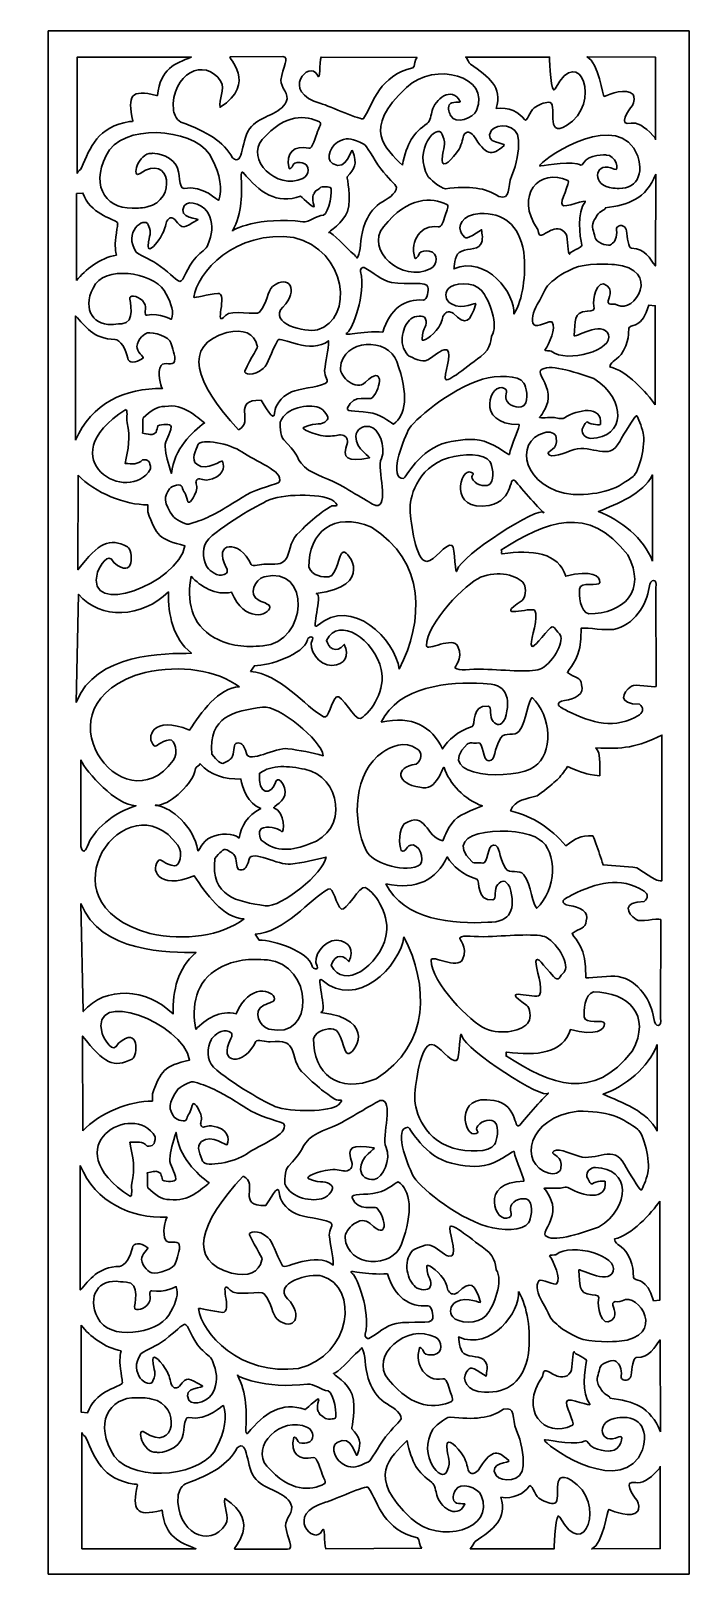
# Model space of a CAD drawing. Header units: centimetres. Extents: x -8.9 to -1.5, y -8.8 to 8.7.
import ezdxf

# ---------------------------------------------------------------- set-up
doc = ezdxf.new("R2010")
doc.units = ezdxf.units.CM
doc.header["$MEASUREMENT"] = 0
doc.layers.add('layer 1', color=7, linetype='Continuous')

msp = doc.modelspace()

# ---------------------------------------------------------------- linework, layer by layer
at = {"layer": 'layer 1', "color": 250, "lineweight": 30}
for points, knots in [([(-8.74936, 8.70077), (-8.74936, 8.70077), (-1.49952, 8.70077), (-1.49952, 8.70077), (-1.49952, 8.70077), (-1.49952, 8.70077), (-1.49952, -8.75256), (-1.49952, -8.75256), (-1.49952, -8.75256), (-1.49952, -8.75256), (-8.74936, -8.75256), (-8.74936, -8.75256), (-8.74936, -8.75256), (-8.74936, -8.75256), (-8.74936, 8.70077), (-8.74936, 8.70077)], [0, 0, 0, 0, 0.2, 0.2, 0.2, 0.2, 0.4, 0.4, 0.4, 0.4, 0.6, 0.6, 0.6, 0.6, 1, 1, 1, 1]), ([(-3.68112, 7.8221), (-3.54939, 7.84768), (-3.40946, 7.77508), (-3.36244, 7.69668), (-3.36244, 7.69668), (-3.33822, 7.65628), (-3.30058, 7.79534), (-3.25284, 7.83038), (-3.25284, 7.83038), (-3.2051, 7.86541), (-3.13654, 7.891), (-3.08944, 7.89328), (-3.08944, 7.89328), (-2.97426, 7.90139), (-3.14311, 7.47509), (-2.88619, 7.62921), (-2.88619, 7.62921), (-2.48042, 7.87263), (-2.73638, 8.57695), (-3.01482, 8.04609), (-3.01482, 8.04609), (-3.06213, 7.95589), (-3.08028, 8.35315), (-3.07818, 8.40457), (-3.07818, 8.40457), (-3.07818, 8.40457), (-4.02785, 8.40457), (-4.02785, 8.40457), (-4.02785, 8.40457), (-4.01409, 8.39123), (-3.98847, 8.33305), (-3.97303, 8.32259), (-3.97303, 8.32259), (-3.76651, 8.18264), (-3.60792, 8.06643), (-3.68112, 7.8221)], [0, 0, 0, 0, 0.1, 0.1, 0.1, 0.1, 0.2, 0.2, 0.2, 0.2, 0.3, 0.3, 0.3, 0.3, 0.4, 0.4, 0.4, 0.4, 0.5, 0.5, 0.5, 0.5, 0.6, 0.6, 0.6, 0.6, 0.7, 0.7, 0.7, 0.7, 0.8, 0.8, 0.8, 0.8, 1, 1, 1, 1]), ([(-8.42155, 7.08845), (-8.40809, 7.1325), (-8.39015, 7.11466), (-8.37374, 7.15268), (-8.37374, 7.15268), (-8.2743, 7.3829), (-8.19106, 7.61744), (-7.82906, 7.67463), (-7.82906, 7.67463), (-7.81722, 7.6765), (-7.79169, 7.67047), (-7.79408, 7.6821), (-7.79408, 7.6821), (-7.85331, 7.9699), (-7.81666, 8.0423), (-7.52396, 7.97112), (-7.52396, 7.97112), (-7.52104, 7.97042), (-7.51558, 7.96634), (-7.51523, 7.96926), (-7.51523, 7.96926), (-7.47838, 8.2786), (-7.3154, 8.32904), (-7.13232, 8.40372), (-7.13232, 8.40372), (-7.13232, 8.40372), (-8.42155, 8.40372), (-8.42155, 8.40372), (-8.42155, 8.40372), (-8.42155, 8.40372), (-8.42155, 7.08845), (-8.42155, 7.08845)], [0, 0, 0, 0, 0.11111111, 0.11111111, 0.11111111, 0.11111111, 0.22222222, 0.22222222, 0.22222222, 0.22222222, 0.33333333, 0.33333333, 0.33333333, 0.33333333, 0.44444444, 0.44444444, 0.44444444, 0.44444444, 0.55555556, 0.55555556, 0.55555556, 0.55555556, 0.66666667, 0.66666667, 0.66666667, 0.66666667, 0.77777778, 0.77777778, 0.77777778, 0.77777778, 1, 1, 1, 1]), ([(-6.66583, 7.2637), (-6.53194, 7.15255), (-6.57446, 7.49141), (-6.45198, 7.621), (-6.45198, 7.621), (-6.33835, 7.74121), (-6.1201, 7.75987), (-6.05643, 7.89829), (-6.05643, 7.89829), (-6.01591, 7.9864), (-6.12451, 8.0643), (-6.11709, 8.14441), (-6.11709, 8.14441), (-6.10385, 8.28725), (-6.00996, 8.40916), (-6.09676, 8.409), (-6.09676, 8.409), (-6.09676, 8.409), (-6.69102, 8.40783), (-6.69102, 8.40783), (-6.69102, 8.40783), (-6.73179, 8.40775), (-6.37442, 8.10756), (-6.80612, 7.83616), (-6.80612, 7.83616), (-6.82788, 7.91718), (-6.74305, 8.04473), (-6.79649, 8.12836), (-6.79649, 8.12836), (-6.97677, 8.41041), (-7.3639, 8.21739), (-7.3344, 7.80365), (-7.3344, 7.80365), (-7.33355, 7.79151), (-7.30638, 7.69633), (-7.24959, 7.66983), (-7.24959, 7.66983), (-6.94694, 7.55747), (-6.76587, 7.45064), (-6.66583, 7.2637)], [0, 0, 0, 0, 0.09090909, 0.09090909, 0.09090909, 0.09090909, 0.18181818, 0.18181818, 0.18181818, 0.18181818, 0.27272727, 0.27272727, 0.27272727, 0.27272727, 0.36363636, 0.36363636, 0.36363636, 0.36363636, 0.45454545, 0.45454545, 0.45454545, 0.45454545, 0.54545455, 0.54545455, 0.54545455, 0.54545455, 0.63636364, 0.63636364, 0.63636364, 0.63636364, 0.72727273, 0.72727273, 0.72727273, 0.72727273, 0.81818182, 0.81818182, 0.81818182, 0.81818182, 1, 1, 1, 1]), ([(-4.57803, 8.39839), (-4.57803, 8.39839), (-5.66361, 8.40487), (-5.66361, 8.40487), (-5.66361, 8.40487), (-5.6899, 8.34343), (-5.66215, 8.11922), (-5.70332, 8.1995), (-5.70332, 8.1995), (-5.79679, 8.38176), (-6.13553, 8.009), (-5.66717, 7.879), (-5.66717, 7.879), (-5.56713, 7.85125), (-5.20138, 7.67911), (-5.18193, 7.71021), (-5.18193, 7.71021), (-5.06418, 7.8984), (-5.00321, 8.1951), (-4.62504, 8.28207), (-4.62504, 8.28207), (-4.60049, 8.28772), (-4.60249, 8.39623), (-4.57803, 8.39839)], [0, 0, 0, 0, 0.14285714, 0.14285714, 0.14285714, 0.14285714, 0.28571429, 0.28571429, 0.28571429, 0.28571429, 0.42857143, 0.42857143, 0.42857143, 0.42857143, 0.57142857, 0.57142857, 0.57142857, 0.57142857, 0.71428571, 0.71428571, 0.71428571, 0.71428571, 1, 1, 1, 1]), ([(-1.87882, 7.4684), (-1.88641, 7.49967), (-1.88849, 7.4943), (-1.90577, 7.514), (-1.90577, 7.514), (-2.00787, 7.63025), (-2.09729, 7.66883), (-2.15568, 7.65649), (-2.15568, 7.65649), (-2.31183, 7.62351), (-2.18579, 7.79954), (-2.14194, 7.85749), (-2.14194, 7.85749), (-2.11576, 7.89207), (-2.11677, 7.96028), (-2.13455, 7.97974), (-2.13455, 7.97974), (-2.21161, 8.06408), (-2.39435, 7.98424), (-2.45957, 7.95908), (-2.45957, 7.95908), (-2.47507, 7.95312), (-2.52488, 8.34749), (-2.65448, 8.40547), (-2.65448, 8.40547), (-2.65448, 8.40547), (-1.87882, 8.40223), (-1.87882, 8.40223), (-1.87882, 8.40223), (-1.87882, 8.40223), (-1.87882, 7.4684), (-1.87882, 7.4684)], [0, 0, 0, 0, 0.11111111, 0.11111111, 0.11111111, 0.11111111, 0.22222222, 0.22222222, 0.22222222, 0.22222222, 0.33333333, 0.33333333, 0.33333333, 0.33333333, 0.44444444, 0.44444444, 0.44444444, 0.44444444, 0.55555556, 0.55555556, 0.55555556, 0.55555556, 0.66666667, 0.66666667, 0.66666667, 0.66666667, 0.77777778, 0.77777778, 0.77777778, 0.77777778, 1, 1, 1, 1]), ([(-4.74338, 7.18081), (-4.69237, 7.43544), (-4.61984, 7.5449), (-4.46273, 7.65429), (-4.46273, 7.65429), (-4.43211, 7.6756), (-4.41508, 7.75617), (-4.40789, 7.79863), (-4.40789, 7.79863), (-4.37462, 7.91934), (-4.1879, 8.08731), (-4.08817, 7.90078), (-4.08817, 7.90078), (-4.07934, 7.88429), (-4.18868, 7.91125), (-4.21393, 7.8631), (-4.21393, 7.8631), (-4.23484, 7.82323), (-4.21028, 7.76764), (-4.1965, 7.74085), (-4.1965, 7.74085), (-4.14468, 7.6402), (-3.9418, 7.71102), (-3.90395, 7.80141), (-3.90395, 7.80141), (-3.74153, 8.18844), (-4.37763, 8.36153), (-4.69797, 8.06139), (-4.69797, 8.06139), (-5.21104, 7.58289), (-4.93025, 7.37091), (-4.74338, 7.18081)], [0, 0, 0, 0, 0.11111111, 0.11111111, 0.11111111, 0.11111111, 0.22222222, 0.22222222, 0.22222222, 0.22222222, 0.33333333, 0.33333333, 0.33333333, 0.33333333, 0.44444444, 0.44444444, 0.44444444, 0.44444444, 0.55555556, 0.55555556, 0.55555556, 0.55555556, 0.66666667, 0.66666667, 0.66666667, 0.66666667, 0.77777778, 0.77777778, 0.77777778, 0.77777778, 1, 1, 1, 1]), ([(-5.80113, 7.37278), (-5.96812, 7.41095), (-6.06807, 7.32492), (-6.02528, 7.14498), (-6.02528, 7.14498), (-6.02269, 7.13413), (-5.99541, 7.14454), (-5.976, 7.19231), (-5.976, 7.19231), (-5.96572, 7.21759), (-5.90241, 7.21252), (-5.87646, 7.20767), (-5.87646, 7.20767), (-5.77885, 7.1894), (-5.79865, 7.06439), (-5.86901, 7.03217), (-5.86901, 7.03217), (-6.17044, 6.89413), (-6.52203, 7.25231), (-6.32802, 7.47138), (-6.32802, 7.47138), (-6.06266, 7.77267), (-5.83137, 7.74634), (-5.68004, 7.67067), (-5.68004, 7.67067), (-5.65531, 7.6583), (-5.68401, 7.61058), (-5.70222, 7.56086), (-5.70222, 7.56086), (-5.72419, 7.50085), (-5.76469, 7.36446), (-5.80113, 7.37278)], [0, 0, 0, 0, 0.11111111, 0.11111111, 0.11111111, 0.11111111, 0.22222222, 0.22222222, 0.22222222, 0.22222222, 0.33333333, 0.33333333, 0.33333333, 0.33333333, 0.44444444, 0.44444444, 0.44444444, 0.44444444, 0.55555556, 0.55555556, 0.55555556, 0.55555556, 0.66666667, 0.66666667, 0.66666667, 0.66666667, 0.77777778, 0.77777778, 0.77777778, 0.77777778, 1, 1, 1, 1]), ([(-2.43563, 7.29638), (-2.44067, 7.3035), (-2.63713, 7.30105), (-2.6923, 7.21176), (-2.6923, 7.21176), (-2.72298, 7.16212), (-2.72347, 7.18872), (-2.76521, 7.19786), (-2.76521, 7.19786), (-2.90178, 7.2278), (-3.18682, 7.16415), (-3.18975, 7.17331), (-3.18975, 7.17331), (-3.20291, 7.21452), (-2.41774, 7.78349), (-2.1262, 7.37547), (-2.1262, 7.37547), (-1.97644, 7.12505), (-2.08287, 6.9126), (-2.29111, 6.91915), (-2.29111, 6.91915), (-2.32065, 6.92008), (-2.34614, 6.91705), (-2.40013, 6.92933), (-2.40013, 6.92933), (-2.61631, 6.97849), (-2.5578, 7.24027), (-2.34796, 7.13781), (-2.34796, 7.13781), (-2.27234, 7.10089), (-2.3359, 7.30574), (-2.43563, 7.29638)], [0, 0, 0, 0, 0.11111111, 0.11111111, 0.11111111, 0.11111111, 0.22222222, 0.22222222, 0.22222222, 0.22222222, 0.33333333, 0.33333333, 0.33333333, 0.33333333, 0.44444444, 0.44444444, 0.44444444, 0.44444444, 0.55555556, 0.55555556, 0.55555556, 0.55555556, 0.66666667, 0.66666667, 0.66666667, 0.66666667, 0.77777778, 0.77777778, 0.77777778, 0.77777778, 1, 1, 1, 1]), ([(-7.57894, 7.31356), (-7.57109, 7.32387), (-7.38684, 7.31089), (-7.30089, 7.18147), (-7.30089, 7.18147), (-7.25309, 7.1095), (-7.27775, 6.90647), (-7.2127, 6.91973), (-7.2127, 6.91973), (-6.99995, 6.96317), (-6.82481, 6.77137), (-6.82023, 6.78468), (-6.82023, 6.78468), (-6.78061, 6.89991), (-6.80322, 7.08224), (-6.89483, 7.25024), (-6.89483, 7.25024), (-7.01823, 7.57318), (-7.81202, 7.67469), (-8.05587, 7.35716), (-8.05587, 7.35716), (-8.28913, 6.99423), (-8.12336, 6.68632), (-7.79898, 6.69582), (-7.79898, 6.69582), (-7.75296, 6.69716), (-7.7133, 6.69278), (-7.62917, 6.71058), (-7.62917, 6.71058), (-7.29244, 6.78182), (-7.36331, 7.32702), (-7.71044, 7.08851), (-7.71044, 7.08851), (-7.81709, 7.01524), (-7.73429, 7.32713), (-7.57894, 7.31356)], [0, 0, 0, 0, 0.1, 0.1, 0.1, 0.1, 0.2, 0.2, 0.2, 0.2, 0.3, 0.3, 0.3, 0.3, 0.4, 0.4, 0.4, 0.4, 0.5, 0.5, 0.5, 0.5, 0.6, 0.6, 0.6, 0.6, 0.7, 0.7, 0.7, 0.7, 0.8, 0.8, 0.8, 0.8, 1, 1, 1, 1]), ([(-3.654, 6.82629), (-3.50877, 6.7919), (-3.56526, 6.92445), (-3.50535, 7.06512), (-3.50535, 7.06512), (-3.44759, 7.20077), (-3.42533, 7.33513), (-3.42918, 7.46572), (-3.42918, 7.46572), (-3.43475, 7.65578), (-3.6812, 7.65404), (-3.73402, 7.57664), (-3.73402, 7.57664), (-3.83992, 7.42149), (-3.56091, 7.43712), (-3.59374, 7.40601), (-3.59374, 7.40601), (-3.73626, 7.27094), (-3.79618, 7.29576), (-3.9401, 7.51799), (-3.9401, 7.51799), (-3.97965, 7.55957), (-4.0165, 7.57255), (-4.0474, 7.52262), (-4.0474, 7.52262), (-4.05984, 7.50252), (-4.0667, 7.42175), (-4.10273, 7.36365), (-4.10273, 7.36365), (-4.17649, 7.24469), (-4.29446, 7.13424), (-4.29245, 7.23895), (-4.29245, 7.23895), (-4.2891, 7.41212), (-4.23433, 7.38229), (-4.29221, 7.52881), (-4.29221, 7.52881), (-4.3472, 7.66805), (-4.63187, 7.35827), (-4.45159, 7.05157), (-4.45159, 7.05157), (-4.44633, 7.04261), (-4.31104, 6.91467), (-4.25731, 6.91594), (-4.25731, 6.91594), (-3.98193, 6.94491), (-3.8021, 6.93181), (-3.654, 6.82629)], [0, 0, 0, 0, 0.07692308, 0.07692308, 0.07692308, 0.07692308, 0.15384615, 0.15384615, 0.15384615, 0.15384615, 0.23076923, 0.23076923, 0.23076923, 0.23076923, 0.30769231, 0.30769231, 0.30769231, 0.30769231, 0.38461538, 0.38461538, 0.38461538, 0.38461538, 0.46153846, 0.46153846, 0.46153846, 0.46153846, 0.53846154, 0.53846154, 0.53846154, 0.53846154, 0.61538462, 0.61538462, 0.61538462, 0.61538462, 0.69230769, 0.69230769, 0.69230769, 0.69230769, 0.76923077, 0.76923077, 0.76923077, 0.76923077, 0.84615385, 0.84615385, 0.84615385, 0.84615385, 1, 1, 1, 1]), ([(-4.80909, 6.93447), (-4.81724, 6.95837), (-4.91225, 7.03906), (-4.98678, 7.1401), (-4.98678, 7.1401), (-5.07673, 7.26201), (-5.15015, 7.40625), (-5.1785, 7.41985), (-5.1785, 7.41985), (-5.31198, 7.48394), (-5.35301, 7.49523), (-5.43933, 7.46173), (-5.43933, 7.46173), (-5.55201, 7.41801), (-5.62105, 7.25526), (-5.53534, 7.20192), (-5.53534, 7.20192), (-5.36344, 7.09496), (-5.326, 7.38647), (-5.30925, 7.34448), (-5.30925, 7.34448), (-5.24554, 7.18487), (-5.28897, 7.1441), (-5.36668, 7.04974), (-5.36668, 7.04974), (-5.3737, 7.02908), (-5.31493, 6.82707), (-5.36525, 6.65972), (-5.36525, 6.65972), (-5.40201, 6.53759), (-5.59264, 6.4171), (-5.57629, 6.42037), (-5.57629, 6.42037), (-5.53593, 6.42845), (-5.3822, 6.24945), (-5.28671, 6.16598), (-5.28671, 6.16598), (-5.24263, 6.12746), (-5.26442, 6.10713), (-5.23608, 6.17567), (-5.23608, 6.17567), (-5.20848, 6.24235), (-5.22292, 6.39544), (-5.16398, 6.52871), (-5.16398, 6.52871), (-5.13564, 6.59277), (-5.0829, 6.69506), (-5.0007, 6.74705), (-5.0007, 6.74705), (-4.91849, 6.79902), (-4.81327, 6.85228), (-4.80909, 6.93447)], [0, 0, 0, 0, 0.07142857, 0.07142857, 0.07142857, 0.07142857, 0.14285714, 0.14285714, 0.14285714, 0.14285714, 0.21428571, 0.21428571, 0.21428571, 0.21428571, 0.28571429, 0.28571429, 0.28571429, 0.28571429, 0.35714286, 0.35714286, 0.35714286, 0.35714286, 0.42857143, 0.42857143, 0.42857143, 0.42857143, 0.5, 0.5, 0.5, 0.5, 0.57142857, 0.57142857, 0.57142857, 0.57142857, 0.64285714, 0.64285714, 0.64285714, 0.64285714, 0.71428571, 0.71428571, 0.71428571, 0.71428571, 0.78571429, 0.78571429, 0.78571429, 0.78571429, 0.85714286, 0.85714286, 0.85714286, 0.85714286, 1, 1, 1, 1]), ([(-3.21125, 6.45581), (-3.19911, 6.34107), (-3.15969, 6.40186), (-3.06024, 6.44546), (-3.06024, 6.44546), (-3.0269, 6.46007), (-2.94029, 6.48716), (-2.89229, 6.40238), (-2.89229, 6.40238), (-2.86536, 6.35482), (-2.87705, 6.17257), (-2.85252, 6.17521), (-2.85252, 6.17521), (-2.8594, 6.20077), (-2.70506, 6.25219), (-2.71194, 6.27774), (-2.71194, 6.27774), (-2.73833, 6.37586), (-2.76865, 6.65161), (-2.67553, 6.76754), (-2.67553, 6.76754), (-2.64393, 6.80688), (-2.92241, 6.69073), (-2.93315, 6.73063), (-2.93315, 6.73063), (-2.97385, 6.76138), (-2.83506, 6.99104), (-2.87116, 7.00817), (-2.87116, 7.00817), (-3.19079, 7.1598), (-3.48216, 6.83942), (-3.21125, 6.45581)], [0, 0, 0, 0, 0.11111111, 0.11111111, 0.11111111, 0.11111111, 0.22222222, 0.22222222, 0.22222222, 0.22222222, 0.33333333, 0.33333333, 0.33333333, 0.33333333, 0.44444444, 0.44444444, 0.44444444, 0.44444444, 0.55555556, 0.55555556, 0.55555556, 0.55555556, 0.66666667, 0.66666667, 0.66666667, 0.66666667, 0.77777778, 0.77777778, 0.77777778, 0.77777778, 1, 1, 1, 1]), ([(-6.66352, 6.43732), (-6.68927, 6.44688), (-6.3525, 6.6057), (-5.86838, 6.54135), (-5.86838, 6.54135), (-5.80059, 6.53234), (-5.71684, 6.61404), (-5.63761, 6.61722), (-5.63761, 6.61722), (-5.57153, 6.63696), (-5.5292, 6.91143), (-5.55546, 6.9283), (-5.55546, 6.9283), (-5.56324, 6.93329), (-5.65592, 6.95005), (-5.6772, 6.92323), (-5.6772, 6.92323), (-5.70318, 6.89051), (-5.72412, 6.91032), (-5.74036, 6.86337), (-5.74036, 6.86337), (-5.74522, 6.84934), (-5.77444, 6.82984), (-5.74289, 6.721), (-5.74289, 6.721), (-5.72908, 6.67338), (-5.857, 6.79926), (-5.89523, 6.83098), (-5.89523, 6.83098), (-6.16206, 6.73345), (-6.36096, 6.87219), (-6.5445, 7.09849), (-6.5445, 7.09849), (-6.54946, 7.10462), (-6.56501, 7.10841), (-6.56912, 7.07223), (-6.56912, 7.07223), (-6.55339, 6.86604), (-6.55774, 6.64349), (-6.66352, 6.43732)], [0, 0, 0, 0, 0.09090909, 0.09090909, 0.09090909, 0.09090909, 0.18181818, 0.18181818, 0.18181818, 0.18181818, 0.27272727, 0.27272727, 0.27272727, 0.27272727, 0.36363636, 0.36363636, 0.36363636, 0.36363636, 0.45454545, 0.45454545, 0.45454545, 0.45454545, 0.54545455, 0.54545455, 0.54545455, 0.54545455, 0.63636364, 0.63636364, 0.63636364, 0.63636364, 0.72727273, 0.72727273, 0.72727273, 0.72727273, 0.81818182, 0.81818182, 0.81818182, 0.81818182, 1, 1, 1, 1]), ([(-1.87739, 7.08113), (-1.9885, 6.79813), (-2.18448, 6.73095), (-2.44834, 6.70115), (-2.44834, 6.70115), (-2.43317, 6.67793), (-2.51307, 6.66844), (-2.54281, 6.61138), (-2.54281, 6.61138), (-2.56136, 6.57578), (-2.581, 6.56149), (-2.59043, 6.51756), (-2.59043, 6.51756), (-2.60003, 6.47278), (-2.57016, 6.39781), (-2.56376, 6.36173), (-2.56376, 6.36173), (-2.55485, 6.31152), (-2.43675, 6.26701), (-2.3947, 6.27766), (-2.3947, 6.27766), (-2.37965, 6.28146), (-2.32418, 6.32611), (-2.31951, 6.39232), (-2.31951, 6.39232), (-2.31671, 6.43203), (-2.32666, 6.4711), (-2.31883, 6.4782), (-2.31883, 6.4782), (-2.26578, 6.52632), (-2.21439, 6.48184), (-2.20852, 6.43966), (-2.20852, 6.43966), (-2.19846, 6.3674), (-2.18659, 6.24273), (-2.14986, 6.242), (-2.14986, 6.242), (-1.99225, 6.23885), (-1.94706, 6.12458), (-1.88063, 6.04228), (-1.88063, 6.04228), (-1.88063, 6.04228), (-1.87739, 7.08113), (-1.87739, 7.08113)], [0, 0, 0, 0, 0.08333333, 0.08333333, 0.08333333, 0.08333333, 0.16666667, 0.16666667, 0.16666667, 0.16666667, 0.25, 0.25, 0.25, 0.25, 0.33333333, 0.33333333, 0.33333333, 0.33333333, 0.41666667, 0.41666667, 0.41666667, 0.41666667, 0.5, 0.5, 0.5, 0.5, 0.58333333, 0.58333333, 0.58333333, 0.58333333, 0.66666667, 0.66666667, 0.66666667, 0.66666667, 0.75, 0.75, 0.75, 0.75, 0.83333333, 0.83333333, 0.83333333, 0.83333333, 1, 1, 1, 1]), ([(-8.42891, 5.87717), (-8.33455, 5.99781), (-8.16512, 6.13114), (-7.97856, 6.16589), (-7.97856, 6.16589), (-7.99295, 6.24323), (-7.99846, 6.28009), (-7.97862, 6.41484), (-7.97862, 6.41484), (-7.95899, 6.54813), (-7.95881, 6.52541), (-7.97886, 6.54197), (-7.97886, 6.54197), (-8.02199, 6.57762), (-8.27826, 6.63363), (-8.3575, 6.86639), (-8.3575, 6.86639), (-8.3575, 6.86639), (-8.42891, 6.85994), (-8.42891, 6.85994), (-8.42891, 6.85994), (-8.42891, 6.85994), (-8.42891, 5.87717), (-8.42891, 5.87717)], [0, 0, 0, 0, 0.14285714, 0.14285714, 0.14285714, 0.14285714, 0.28571429, 0.28571429, 0.28571429, 0.28571429, 0.42857143, 0.42857143, 0.42857143, 0.42857143, 0.57142857, 0.57142857, 0.57142857, 0.57142857, 0.71428571, 0.71428571, 0.71428571, 0.71428571, 1, 1, 1, 1]), ([(-4.33998, 6.48307), (-4.52947, 6.51826), (-4.65979, 6.33208), (-4.60336, 6.13178), (-4.60336, 6.13178), (-4.59995, 6.1197), (-4.56977, 6.13268), (-4.55016, 6.18728), (-4.55016, 6.18728), (-4.53977, 6.21618), (-4.46837, 6.21341), (-4.43897, 6.20914), (-4.43897, 6.20914), (-4.3284, 6.19314), (-4.34487, 6.05168), (-4.42248, 6.0122), (-4.42248, 6.0122), (-4.75495, 5.84306), (-5.16675, 6.22945), (-4.9588, 6.4847), (-4.9588, 6.4847), (-4.67444, 6.83568), (-4.41321, 6.81678), (-4.2396, 6.73873), (-4.2396, 6.73873), (-4.21124, 6.72598), (-4.2413, 6.671), (-4.25945, 6.61427), (-4.25945, 6.61427), (-4.28139, 6.54578), (-4.29863, 6.47539), (-4.33998, 6.48307)], [0, 0, 0, 0, 0.11111111, 0.11111111, 0.11111111, 0.11111111, 0.22222222, 0.22222222, 0.22222222, 0.22222222, 0.33333333, 0.33333333, 0.33333333, 0.33333333, 0.44444444, 0.44444444, 0.44444444, 0.44444444, 0.55555556, 0.55555556, 0.55555556, 0.55555556, 0.66666667, 0.66666667, 0.66666667, 0.66666667, 0.77777778, 0.77777778, 0.77777778, 0.77777778, 1, 1, 1, 1]), ([(-7.26171, 5.86543), (-7.21358, 5.86569), (-7.18638, 6.02482), (-7.07474, 6.1426), (-7.07474, 6.1426), (-7.02142, 6.19887), (-6.96264, 6.23313), (-6.94421, 6.27909), (-6.94421, 6.27909), (-6.89479, 6.40247), (-6.88541, 6.49206), (-6.92097, 6.59908), (-6.92097, 6.59908), (-6.96735, 6.73879), (-7.16566, 6.79815), (-7.21084, 6.72383), (-7.21084, 6.72383), (-7.30145, 6.57482), (-7.02157, 6.58185), (-7.05856, 6.56234), (-7.05856, 6.56234), (-7.22654, 6.47376), (-7.22458, 6.44686), (-7.31624, 6.56686), (-7.31624, 6.56686), (-7.35009, 6.59336), (-7.38161, 6.59679), (-7.40806, 6.54944), (-7.40806, 6.54944), (-7.4187, 6.5304), (-7.42457, 6.46235), (-7.45539, 6.40726), (-7.45539, 6.40726), (-7.51853, 6.29444), (-7.61947, 6.1799), (-7.61775, 6.26674), (-7.61775, 6.26674), (-7.61489, 6.41036), (-7.56803, 6.3966), (-7.61755, 6.50609), (-7.61755, 6.50609), (-7.6646, 6.61014), (-7.90812, 6.41742), (-7.75394, 6.19987), (-7.75394, 6.19987), (-7.73353, 6.17108), (-7.60988, 6.12792), (-7.52003, 6.0667), (-7.52003, 6.0667), (-7.40455, 5.98799), (-7.31542, 5.88992), (-7.26171, 5.86543)], [0, 0, 0, 0, 0.07142857, 0.07142857, 0.07142857, 0.07142857, 0.14285714, 0.14285714, 0.14285714, 0.14285714, 0.21428571, 0.21428571, 0.21428571, 0.21428571, 0.28571429, 0.28571429, 0.28571429, 0.28571429, 0.35714286, 0.35714286, 0.35714286, 0.35714286, 0.42857143, 0.42857143, 0.42857143, 0.42857143, 0.5, 0.5, 0.5, 0.5, 0.57142857, 0.57142857, 0.57142857, 0.57142857, 0.64285714, 0.64285714, 0.64285714, 0.64285714, 0.71428571, 0.71428571, 0.71428571, 0.71428571, 0.78571429, 0.78571429, 0.78571429, 0.78571429, 0.85714286, 0.85714286, 0.85714286, 0.85714286, 1, 1, 1, 1]), ([(-3.48256, 5.4963), (-3.45743, 5.72224), (-3.79752, 6.17085), (-4.15993, 6.00912), (-4.15993, 6.00912), (-4.15538, 6.02507), (-4.1559, 6.15382), (-4.10044, 6.19551), (-4.10044, 6.19551), (-4.03352, 6.24582), (-3.90552, 6.21387), (-3.85825, 6.28454), (-3.85825, 6.28454), (-3.82443, 6.33509), (-3.84425, 6.40776), (-3.8476, 6.45089), (-3.8476, 6.45089), (-4.02873, 6.34128), (-4.02205, 6.33342), (-4.07376, 6.40983), (-4.07376, 6.40983), (-4.12244, 6.48177), (-4.07972, 6.6259), (-3.86618, 6.6345), (-3.86618, 6.6345), (-3.60375, 6.64259), (-3.42534, 6.5173), (-3.36959, 6.19709), (-3.36959, 6.19709), (-3.34423, 5.9269), (-3.37879, 5.67134), (-3.48256, 5.4963)], [0, 0, 0, 0, 0.11111111, 0.11111111, 0.11111111, 0.11111111, 0.22222222, 0.22222222, 0.22222222, 0.22222222, 0.33333333, 0.33333333, 0.33333333, 0.33333333, 0.44444444, 0.44444444, 0.44444444, 0.44444444, 0.55555556, 0.55555556, 0.55555556, 0.55555556, 0.66666667, 0.66666667, 0.66666667, 0.66666667, 0.77777778, 0.77777778, 0.77777778, 0.77777778, 1, 1, 1, 1]), ([(-6.35878, 5.51972), (-6.26765, 5.62745), (-6.27386, 5.75716), (-6.21206, 5.8082), (-6.21206, 5.8082), (-6.02668, 5.96132), (-5.90964, 5.76648), (-6.09486, 5.57691), (-6.09486, 5.57691), (-6.27047, 5.39718), (-5.83688, 5.2817), (-5.70379, 5.32), (-5.70379, 5.32), (-5.28414, 5.44077), (-5.3726, 6.22303), (-5.97019, 6.36498), (-5.97019, 6.36498), (-6.63383, 6.45279), (-7.07182, 5.96328), (-7.10167, 5.68826), (-7.10167, 5.68826), (-7.10312, 5.67493), (-6.93653, 5.7216), (-6.83305, 5.73193), (-6.83305, 5.73193), (-6.70818, 5.74439), (-6.88792, 5.31888), (-6.74361, 5.48142), (-6.74361, 5.48142), (-6.6775, 5.55587), (-6.39348, 5.47872), (-6.35878, 5.51972)], [0, 0, 0, 0, 0.11111111, 0.11111111, 0.11111111, 0.11111111, 0.22222222, 0.22222222, 0.22222222, 0.22222222, 0.33333333, 0.33333333, 0.33333333, 0.33333333, 0.44444444, 0.44444444, 0.44444444, 0.44444444, 0.55555556, 0.55555556, 0.55555556, 0.55555556, 0.66666667, 0.66666667, 0.66666667, 0.66666667, 0.77777778, 0.77777778, 0.77777778, 0.77777778, 1, 1, 1, 1]), ([(-7.66305, 5.62288), (-7.6318, 5.57157), (-7.67609, 5.4769), (-7.63085, 5.48612), (-7.63085, 5.48612), (-7.48282, 5.51632), (-7.35768, 5.4315), (-7.3545, 5.44075), (-7.3545, 5.44075), (-7.32695, 5.52093), (-7.35238, 5.60569), (-7.41613, 5.72259), (-7.41613, 5.72259), (-7.502, 5.94732), (-8.04466, 6.06008), (-8.21435, 5.83912), (-8.21435, 5.83912), (-8.37667, 5.58657), (-8.26131, 5.37229), (-8.03559, 5.37891), (-8.03559, 5.37891), (-8.00357, 5.37985), (-7.97719, 5.38758), (-7.91742, 5.38918), (-7.91742, 5.38918), (-7.75272, 5.39362), (-7.83508, 5.65608), (-7.82489, 5.6869), (-7.82489, 5.6869), (-7.81692, 5.71101), (-7.71429, 5.70706), (-7.66305, 5.62288)], [0, 0, 0, 0, 0.11111111, 0.11111111, 0.11111111, 0.11111111, 0.22222222, 0.22222222, 0.22222222, 0.22222222, 0.33333333, 0.33333333, 0.33333333, 0.33333333, 0.44444444, 0.44444444, 0.44444444, 0.44444444, 0.55555556, 0.55555556, 0.55555556, 0.55555556, 0.66666667, 0.66666667, 0.66666667, 0.66666667, 0.77777778, 0.77777778, 0.77777778, 0.77777778, 1, 1, 1, 1]), ([(-4.96305, 5.29396), (-4.89077, 5.55628), (-4.715, 5.67319), (-4.50591, 5.65679), (-4.50591, 5.65679), (-4.46068, 5.65325), (-4.4474, 5.77585), (-4.4538, 5.80199), (-4.4538, 5.80199), (-4.4714, 5.87389), (-4.6759, 5.82227), (-4.86567, 5.85616), (-4.86567, 5.85616), (-4.98336, 5.87719), (-5.07559, 5.97302), (-5.17414, 6.025), (-5.17414, 6.025), (-5.19593, 6.03648), (-5.22462, 6.00591), (-5.21644, 5.97781), (-5.21644, 5.97781), (-5.15537, 5.71284), (-5.3094, 5.33011), (-5.36029, 5.29352), (-5.36029, 5.29352), (-5.44704, 5.23116), (-5.19602, 5.3145), (-4.96305, 5.29396)], [0, 0, 0, 0, 0.125, 0.125, 0.125, 0.125, 0.25, 0.25, 0.25, 0.25, 0.375, 0.375, 0.375, 0.375, 0.5, 0.5, 0.5, 0.5, 0.625, 0.625, 0.625, 0.625, 0.75, 0.75, 0.75, 0.75, 1, 1, 1, 1]), ([(-3.07065, 5.84694), (-3.12148, 5.81509), (-3.13147, 5.75067), (-3.21887, 5.60572), (-3.21887, 5.60572), (-3.26554, 5.52833), (-3.29565, 5.42186), (-3.25339, 5.37514), (-3.25339, 5.37514), (-3.22345, 5.34205), (-3.06925, 5.43493), (-3.04797, 5.40506), (-3.04797, 5.40506), (-3.00404, 5.34343), (-3.07868, 5.16448), (-3.13089, 5.09137), (-3.13089, 5.09137), (-3.13889, 5.08015), (-3.06526, 5.08227), (-3.06044, 5.07848), (-3.06044, 5.07848), (-2.8782, 4.935), (-2.34609, 5.09426), (-2.4131, 5.26728), (-2.4131, 5.26728), (-2.47718, 5.43273), (-2.80784, 5.21386), (-2.80177, 5.25641), (-2.80177, 5.25641), (-2.77883, 5.4172), (-2.82331, 5.51542), (-2.64997, 5.53223), (-2.64997, 5.53223), (-2.5895, 5.53454), (-2.56257, 5.53984), (-2.57838, 5.59285), (-2.57838, 5.59285), (-2.59218, 5.63912), (-2.54804, 5.91966), (-2.42772, 5.81793), (-2.42772, 5.81793), (-2.33422, 5.73888), (-2.45147, 5.64461), (-2.40504, 5.61394), (-2.40504, 5.61394), (-2.38691, 5.60194), (-2.34801, 5.62066), (-2.30926, 5.59886), (-2.30926, 5.59886), (-2.11972, 5.49217), (-1.80251, 6.00823), (-2.34521, 6.05787), (-2.34521, 6.05787), (-2.39427, 6.06236), (-2.67766, 6.07531), (-2.8039, 6.01716), (-2.8039, 6.01716), (-2.98081, 5.93564), (-3.01676, 5.8961), (-3.07065, 5.84694)], [0, 0, 0, 0, 0.0625, 0.0625, 0.0625, 0.0625, 0.125, 0.125, 0.125, 0.125, 0.1875, 0.1875, 0.1875, 0.1875, 0.25, 0.25, 0.25, 0.25, 0.3125, 0.3125, 0.3125, 0.3125, 0.375, 0.375, 0.375, 0.375, 0.4375, 0.4375, 0.4375, 0.4375, 0.5, 0.5, 0.5, 0.5, 0.5625, 0.5625, 0.5625, 0.5625, 0.625, 0.625, 0.625, 0.625, 0.6875, 0.6875, 0.6875, 0.6875, 0.75, 0.75, 0.75, 0.75, 0.8125, 0.8125, 0.8125, 0.8125, 0.875, 0.875, 0.875, 0.875, 1, 1, 1, 1]), ([(-3.73428, 5.24987), (-3.64896, 5.36809), (-3.76203, 5.66457), (-3.84841, 5.76534), (-3.84841, 5.76534), (-3.94148, 5.87393), (-4.17461, 5.85335), (-4.22743, 5.78157), (-4.22743, 5.78157), (-4.26548, 5.72986), (-4.26157, 5.6534), (-4.18882, 5.61243), (-4.18882, 5.61243), (-4.05909, 5.53938), (-3.90587, 5.63843), (-3.91299, 5.61506), (-3.91299, 5.61506), (-3.97811, 5.40136), (-4.02511, 5.36555), (-4.16902, 5.5069), (-4.16902, 5.5069), (-4.20858, 5.53059), (-4.24543, 5.53259), (-4.27632, 5.48697), (-4.27632, 5.48697), (-4.28877, 5.46861), (-4.29426, 5.40387), (-4.33165, 5.35116), (-4.33165, 5.35116), (-4.40693, 5.245), (-4.52342, 5.17034), (-4.52138, 5.21251), (-4.52138, 5.21251), (-4.51394, 5.36496), (-4.44841, 5.3543), (-4.48566, 5.45102), (-4.48566, 5.45102), (-4.49874, 5.48498), (-4.60432, 5.48079), (-4.64721, 5.44416), (-4.64721, 5.44416), (-4.73509, 5.36913), (-4.8016, 5.16561), (-4.68052, 5.03182), (-4.68052, 5.03182), (-4.67527, 5.02601), (-4.53997, 4.95612), (-4.48623, 4.9689), (-4.48623, 4.9689), (-4.40019, 4.99481), (-4.33956, 5.08026), (-4.27024, 5.09493), (-4.27024, 5.09493), (-4.16063, 5.11811), (-4.25781, 4.87058), (-4.25921, 4.7768), (-4.25921, 4.7768), (-4.26044, 4.69397), (-4.05506, 4.87449), (-3.85711, 5.01842), (-3.85711, 5.01842), (-3.73149, 5.10974), (-3.74258, 5.23837), (-3.73428, 5.24987)], [0, 0, 0, 0, 0.05882353, 0.05882353, 0.05882353, 0.05882353, 0.11764706, 0.11764706, 0.11764706, 0.11764706, 0.17647059, 0.17647059, 0.17647059, 0.17647059, 0.23529412, 0.23529412, 0.23529412, 0.23529412, 0.29411765, 0.29411765, 0.29411765, 0.29411765, 0.35294118, 0.35294118, 0.35294118, 0.35294118, 0.41176471, 0.41176471, 0.41176471, 0.41176471, 0.47058824, 0.47058824, 0.47058824, 0.47058824, 0.52941176, 0.52941176, 0.52941176, 0.52941176, 0.58823529, 0.58823529, 0.58823529, 0.58823529, 0.64705882, 0.64705882, 0.64705882, 0.64705882, 0.70588235, 0.70588235, 0.70588235, 0.70588235, 0.76470588, 0.76470588, 0.76470588, 0.76470588, 0.82352941, 0.82352941, 0.82352941, 0.82352941, 0.88235294, 0.88235294, 0.88235294, 0.88235294, 1, 1, 1, 1]), ([(-1.88352, 4.47147), (-1.97789, 4.609), (-2.20859, 4.86096), (-2.39515, 4.90058), (-2.39515, 4.90058), (-2.38076, 4.98875), (-2.31586, 4.9529), (-2.24351, 5.0844), (-2.24351, 5.0844), (-2.15993, 5.2363), (-2.19556, 5.3298), (-2.17553, 5.34865), (-2.17553, 5.34865), (-2.13244, 5.38926), (-2.03417, 5.33382), (-1.95493, 5.59915), (-1.95493, 5.59915), (-1.95493, 5.59915), (-1.88352, 5.5918), (-1.88352, 5.5918), (-1.88352, 5.5918), (-1.88352, 5.5918), (-1.88352, 4.47147), (-1.88352, 4.47147)], [0, 0, 0, 0, 0.14285714, 0.14285714, 0.14285714, 0.14285714, 0.28571429, 0.28571429, 0.28571429, 0.28571429, 0.42857143, 0.42857143, 0.42857143, 0.42857143, 0.57142857, 0.57142857, 0.57142857, 0.57142857, 0.71428571, 0.71428571, 0.71428571, 0.71428571, 1, 1, 1, 1]), ([(-8.43968, 4.07076), (-8.26446, 4.48841), (-7.8736, 4.66699), (-7.45752, 4.65466), (-7.45752, 4.65466), (-7.48144, 4.6856), (-7.51906, 4.84137), (-7.47216, 4.91745), (-7.47216, 4.91745), (-7.44289, 4.96491), (-7.33522, 4.90584), (-7.32036, 4.96443), (-7.32036, 4.96443), (-7.30521, 5.02409), (-7.35232, 5.12401), (-7.36242, 5.1721), (-7.36242, 5.1721), (-7.37648, 5.23902), (-7.56271, 5.29834), (-7.62902, 5.28416), (-7.62902, 5.28416), (-7.65275, 5.27908), (-7.7402, 5.21958), (-7.74758, 5.13133), (-7.74758, 5.13133), (-7.75199, 5.07839), (-7.66477, 5.00908), (-7.67714, 4.9996), (-7.67714, 4.9996), (-7.7608, 4.93545), (-7.84181, 4.94288), (-7.85109, 4.99911), (-7.85109, 4.99911), (-7.86698, 5.09544), (-7.93674, 5.20977), (-7.99468, 5.21076), (-7.99468, 5.21076), (-8.24325, 5.21499), (-8.33491, 5.36724), (-8.43968, 5.47694), (-8.43968, 5.47694), (-8.43968, 5.47694), (-8.43968, 4.07076), (-8.43968, 4.07076)], [0, 0, 0, 0, 0.08333333, 0.08333333, 0.08333333, 0.08333333, 0.16666667, 0.16666667, 0.16666667, 0.16666667, 0.25, 0.25, 0.25, 0.25, 0.33333333, 0.33333333, 0.33333333, 0.33333333, 0.41666667, 0.41666667, 0.41666667, 0.41666667, 0.5, 0.5, 0.5, 0.5, 0.58333333, 0.58333333, 0.58333333, 0.58333333, 0.66666667, 0.66666667, 0.66666667, 0.66666667, 0.75, 0.75, 0.75, 0.75, 0.83333333, 0.83333333, 0.83333333, 0.83333333, 1, 1, 1, 1]), ([(-6.59685, 4.1891), (-6.41359, 4.27898), (-6.68194, 4.53129), (-6.34278, 4.52373), (-6.34278, 4.52373), (-6.31483, 4.49761), (-6.19099, 4.22942), (-6.1867, 4.39737), (-6.1867, 4.39737), (-6.18552, 4.44441), (-6.12885, 4.55808), (-5.99881, 4.61708), (-5.99881, 4.61708), (-5.91089, 4.65697), (-5.71528, 4.66785), (-5.6179, 4.71202), (-5.6179, 4.71202), (-5.5594, 4.73856), (-5.63013, 4.79059), (-5.62321, 4.85886), (-5.62321, 4.85886), (-5.61309, 4.95871), (-5.57936, 5.08975), (-5.57936, 5.19687), (-5.57936, 5.19687), (-5.7758, 5.03266), (-6.12368, 5.25304), (-6.15255, 5.20273), (-6.15255, 5.20273), (-6.23403, 5.06077), (-6.25713, 4.93589), (-6.31859, 4.88253), (-6.31859, 4.88253), (-6.42811, 4.78744), (-6.54023, 4.81868), (-6.52517, 4.85246), (-6.52517, 4.85246), (-6.45786, 5.00336), (-6.36061, 5.14149), (-6.38496, 5.13751), (-6.38496, 5.13751), (-6.4221, 5.2831), (-6.53705, 5.33324), (-6.72975, 5.28798), (-6.72975, 5.28798), (-7.23094, 5.14324), (-7.09803, 4.73133), (-6.59685, 4.1891)], [0, 0, 0, 0, 0.07692308, 0.07692308, 0.07692308, 0.07692308, 0.15384615, 0.15384615, 0.15384615, 0.15384615, 0.23076923, 0.23076923, 0.23076923, 0.23076923, 0.30769231, 0.30769231, 0.30769231, 0.30769231, 0.38461538, 0.38461538, 0.38461538, 0.38461538, 0.46153846, 0.46153846, 0.46153846, 0.46153846, 0.53846154, 0.53846154, 0.53846154, 0.53846154, 0.61538462, 0.61538462, 0.61538462, 0.61538462, 0.69230769, 0.69230769, 0.69230769, 0.69230769, 0.76923077, 0.76923077, 0.76923077, 0.76923077, 0.84615385, 0.84615385, 0.84615385, 0.84615385, 1, 1, 1, 1]), ([(-5.08446, 4.54934), (-4.97587, 4.6713), (-4.95381, 4.92995), (-5.16042, 4.72731), (-5.16042, 4.72731), (-5.27093, 4.61894), (-5.45057, 4.79238), (-5.44416, 4.88641), (-5.44416, 4.88641), (-5.4211, 5.22518), (-4.90413, 5.2358), (-4.80568, 4.96023), (-4.80568, 4.96023), (-4.6696, 4.5825), (-4.70372, 4.35039), (-4.84294, 4.25431), (-4.84294, 4.25431), (-4.85286, 4.24746), (-4.96095, 4.34843), (-5.07614, 4.37581), (-5.07614, 4.37581), (-5.22427, 4.41105), (-5.38419, 4.38091), (-5.36267, 4.43683), (-5.36267, 4.43683), (-5.29923, 4.60161), (-5.10931, 4.52145), (-5.08446, 4.54934)], [0, 0, 0, 0, 0.125, 0.125, 0.125, 0.125, 0.25, 0.25, 0.25, 0.25, 0.375, 0.375, 0.375, 0.375, 0.5, 0.5, 0.5, 0.5, 0.625, 0.625, 0.625, 0.625, 0.75, 0.75, 0.75, 0.75, 1, 1, 1, 1]), ([(-2.91079, 4.32441), (-2.75984, 4.41809), (-2.48266, 4.47479), (-2.50069, 4.25067), (-2.50069, 4.25067), (-2.50152, 4.24029), (-2.60519, 4.24553), (-2.64736, 4.27597), (-2.64736, 4.27597), (-2.66966, 4.29208), (-2.70313, 4.21209), (-2.70832, 4.19472), (-2.70832, 4.19472), (-2.72376, 4.14317), (-2.66435, 4.09128), (-2.61224, 4.09213), (-2.61224, 4.09213), (-2.21681, 4.09863), (-2.20426, 4.53341), (-2.57652, 4.76802), (-2.57652, 4.76802), (-2.81275, 4.84765), (-3.09589, 4.94495), (-3.18018, 4.86063), (-3.18018, 4.86063), (-3.21093, 4.82988), (-3.10378, 4.71035), (-3.09269, 4.59234), (-3.09269, 4.59234), (-3.08162, 4.47433), (-3.16655, 4.35782), (-3.1907, 4.33309), (-3.1907, 4.33309), (-3.20291, 4.32056), (-3.12592, 4.32727), (-3.04045, 4.32797), (-3.04045, 4.32797), (-2.99568, 4.32835), (-2.94856, 4.30096), (-2.91079, 4.32441)], [0, 0, 0, 0, 0.09090909, 0.09090909, 0.09090909, 0.09090909, 0.18181818, 0.18181818, 0.18181818, 0.18181818, 0.27272727, 0.27272727, 0.27272727, 0.27272727, 0.36363636, 0.36363636, 0.36363636, 0.36363636, 0.45454545, 0.45454545, 0.45454545, 0.45454545, 0.54545455, 0.54545455, 0.54545455, 0.54545455, 0.63636364, 0.63636364, 0.63636364, 0.63636364, 0.72727273, 0.72727273, 0.72727273, 0.72727273, 0.81818182, 0.81818182, 0.81818182, 0.81818182, 1, 1, 1, 1]), ([(-4.72968, 3.63749), (-4.71629, 3.63749), (-4.54417, 3.97539), (-4.23995, 4.04491), (-4.23995, 4.04491), (-4.11344, 4.07382), (-3.95368, 4.09851), (-3.81993, 4.05923), (-3.81993, 4.05923), (-3.66991, 4.01515), (-3.53652, 3.89167), (-3.53307, 3.91088), (-3.53307, 3.91088), (-3.51588, 4.00665), (-3.4012, 4.24807), (-3.42276, 4.24798), (-3.42276, 4.24798), (-3.93395, 4.24573), (-3.74555, 4.7446), (-3.58724, 4.65721), (-3.58724, 4.65721), (-3.53517, 4.62846), (-3.6016, 4.56753), (-3.55796, 4.50735), (-3.55796, 4.50735), (-3.5085, 4.43915), (-3.39702, 4.42984), (-3.36438, 4.46659), (-3.36438, 4.46659), (-3.30705, 4.53116), (-3.34648, 4.68126), (-3.36877, 4.7182), (-3.36877, 4.7182), (-3.42665, 4.81412), (-3.68006, 4.80671), (-3.83707, 4.75986), (-3.83707, 4.75986), (-4.20893, 4.64886), (-4.6303, 4.28456), (-4.67759, 4.18443), (-4.67759, 4.18443), (-4.74484, 4.04201), (-4.90225, 3.63749), (-4.72968, 3.63749)], [0, 0, 0, 0, 0.08333333, 0.08333333, 0.08333333, 0.08333333, 0.16666667, 0.16666667, 0.16666667, 0.16666667, 0.25, 0.25, 0.25, 0.25, 0.33333333, 0.33333333, 0.33333333, 0.33333333, 0.41666667, 0.41666667, 0.41666667, 0.41666667, 0.5, 0.5, 0.5, 0.5, 0.58333333, 0.58333333, 0.58333333, 0.58333333, 0.66666667, 0.66666667, 0.66666667, 0.66666667, 0.75, 0.75, 0.75, 0.75, 0.83333333, 0.83333333, 0.83333333, 0.83333333, 1, 1, 1, 1]), ([(-7.87295, 4.42001), (-8.76077, 3.8481), (-7.83015, 3.32461), (-7.59205, 3.74582), (-7.59205, 3.74582), (-7.59631, 3.83941), (-7.62027, 3.85233), (-7.68196, 3.85076), (-7.68196, 3.85076), (-7.73992, 3.78893), (-7.79784, 3.80742), (-7.87899, 3.80742), (-7.87899, 3.80742), (-7.84654, 3.97358), (-7.8145, 4.10298), (-7.85807, 4.26917), (-7.85807, 4.26917), (-7.86298, 4.34633), (-7.84976, 4.40455), (-7.87295, 4.42001)], [0, 0, 0, 0, 0.16666667, 0.16666667, 0.16666667, 0.16666667, 0.33333333, 0.33333333, 0.33333333, 0.33333333, 0.5, 0.5, 0.5, 0.5, 0.66666667, 0.66666667, 0.66666667, 0.66666667, 1, 1, 1, 1]), ([(-7.43073, 4.45415), (-7.5155, 4.45947), (-7.5983, 4.3976), (-7.67417, 4.32325), (-7.67417, 4.32325), (-7.68963, 4.26143), (-7.67137, 4.20955), (-7.68297, 4.15159), (-7.68297, 4.15159), (-7.56318, 4.13227), (-7.59303, 4.12232), (-7.52733, 4.16096), (-7.52733, 4.16096), (-7.52347, 4.19573), (-7.51629, 4.20066), (-7.50856, 4.23544), (-7.50856, 4.23544), (-7.46715, 4.25424), (-7.36105, 4.25978), (-7.35996, 4.22552), (-7.35996, 4.22552), (-7.36623, 4.13449), (-7.43087, 4.06962), (-7.42755, 3.99883), (-7.42755, 3.99883), (-7.42291, 3.89975), (-7.39416, 3.81603), (-7.35619, 3.69607), (-7.35619, 3.69607), (-7.32809, 3.97239), (-7.11707, 4.16896), (-6.98185, 4.26745), (-6.98185, 4.26745), (-7.06706, 4.32938), (-7.21019, 4.48757), (-7.43073, 4.45415)], [0, 0, 0, 0, 0.1, 0.1, 0.1, 0.1, 0.2, 0.2, 0.2, 0.2, 0.3, 0.3, 0.3, 0.3, 0.4, 0.4, 0.4, 0.4, 0.5, 0.5, 0.5, 0.5, 0.6, 0.6, 0.6, 0.6, 0.7, 0.7, 0.7, 0.7, 0.8, 0.8, 0.8, 0.8, 1, 1, 1, 1]), ([(-5.04681, 3.33283), (-4.88018, 3.31266), (-5.03771, 3.74091), (-4.98148, 3.86435), (-4.98148, 3.86435), (-4.92088, 3.99737), (-5.0153, 4.21347), (-5.11702, 4.22663), (-5.11702, 4.22663), (-5.19029, 4.2361), (-5.26621, 4.19692), (-5.26877, 4.11345), (-5.26877, 4.11345), (-5.27335, 3.96463), (-5.08962, 3.87547), (-5.11731, 3.87084), (-5.11731, 3.87084), (-5.37049, 3.82853), (-5.43237, 3.85333), (-5.36577, 4.04665), (-5.36577, 4.04665), (-5.36294, 4.09268), (-5.38075, 4.12618), (-5.44398, 4.13219), (-5.44398, 4.13219), (-5.46943, 4.13461), (-5.53844, 4.1092), (-5.61239, 4.11762), (-5.61239, 4.11762), (-5.76131, 4.13455), (-5.90033, 4.20266), (-5.8562, 4.22055), (-5.8562, 4.22055), (-5.69664, 4.28522), (-5.67218, 4.22231), (-5.59359, 4.30045), (-5.59359, 4.30045), (-5.56599, 4.32788), (-5.62721, 4.41926), (-5.68773, 4.44006), (-5.68773, 4.44006), (-5.81168, 4.48269), (-6.05522, 4.44637), (-6.12641, 4.27681), (-6.12641, 4.27681), (-6.1295, 4.26944), (-6.12783, 4.11717), (-6.08581, 4.07563), (-6.08581, 4.07563), (-5.94585, 3.9414), (-5.92831, 3.86152), (-5.88971, 3.81168), (-5.88971, 3.81168), (-5.79446, 3.68863), (-5.61444, 3.65629), (-5.48008, 3.58184), (-5.48008, 3.58184), (-5.3271, 3.49708), (-5.06301, 3.33481), (-5.04681, 3.33283)], [0, 0, 0, 0, 0.0625, 0.0625, 0.0625, 0.0625, 0.125, 0.125, 0.125, 0.125, 0.1875, 0.1875, 0.1875, 0.1875, 0.25, 0.25, 0.25, 0.25, 0.3125, 0.3125, 0.3125, 0.3125, 0.375, 0.375, 0.375, 0.375, 0.4375, 0.4375, 0.4375, 0.4375, 0.5, 0.5, 0.5, 0.5, 0.5625, 0.5625, 0.5625, 0.5625, 0.625, 0.625, 0.625, 0.625, 0.6875, 0.6875, 0.6875, 0.6875, 0.75, 0.75, 0.75, 0.75, 0.8125, 0.8125, 0.8125, 0.8125, 0.875, 0.875, 0.875, 0.875, 1, 1, 1, 1]), ([(-2.28536, 4.05775), (-2.40264, 3.82211), (-2.6016, 4.02923), (-2.80051, 3.96516), (-2.80051, 3.96516), (-2.91435, 3.9285), (-3.06446, 3.85698), (-3.09426, 3.91975), (-3.09426, 3.91975), (-3.10876, 3.95022), (-2.97718, 3.96046), (-3.00255, 4.10202), (-3.00255, 4.10202), (-3.01212, 4.15531), (-3.07972, 4.17319), (-3.14107, 4.15577), (-3.14107, 4.15577), (-3.48496, 4.05819), (-3.38405, 3.51715), (-2.80979, 3.45718), (-2.80979, 3.45718), (-2.65152, 3.45288), (-2.52039, 3.47157), (-2.41146, 3.5055), (-2.41146, 3.5055), (-2.29552, 3.5416), (-2.20467, 3.61054), (-2.13288, 3.66087), (-2.13288, 3.66087), (-2.07026, 3.70479), (-1.98596, 4.02617), (-2.01905, 4.15254), (-2.01905, 4.15254), (-2.04207, 4.24046), (-2.0739, 4.32184), (-2.09316, 4.3461), (-2.09316, 4.3461), (-2.10327, 4.35881), (-2.11464, 4.3238), (-2.10931, 4.33494), (-2.10931, 4.33494), (-2.10151, 4.35134), (-2.24427, 4.14034), (-2.28536, 4.05775)], [0, 0, 0, 0, 0.08333333, 0.08333333, 0.08333333, 0.08333333, 0.16666667, 0.16666667, 0.16666667, 0.16666667, 0.25, 0.25, 0.25, 0.25, 0.33333333, 0.33333333, 0.33333333, 0.33333333, 0.41666667, 0.41666667, 0.41666667, 0.41666667, 0.5, 0.5, 0.5, 0.5, 0.58333333, 0.58333333, 0.58333333, 0.58333333, 0.66666667, 0.66666667, 0.66666667, 0.66666667, 0.75, 0.75, 0.75, 0.75, 0.83333333, 0.83333333, 0.83333333, 0.83333333, 1, 1, 1, 1]), ([(-6.13565, 3.59726), (-6.08055, 3.72522), (-6.41435, 3.83537), (-6.56022, 3.93985), (-6.56022, 3.93985), (-6.68449, 4.02888), (-7.02151, 4.09822), (-7.05582, 4.02059), (-7.05582, 4.02059), (-7.08054, 3.96466), (-7.13648, 3.84866), (-7.0701, 3.79869), (-7.0701, 3.79869), (-6.95177, 3.7096), (-6.78495, 3.85666), (-6.77704, 3.83319), (-6.77704, 3.83319), (-6.75411, 3.76508), (-6.75863, 3.65086), (-6.95953, 3.61931), (-6.95953, 3.61931), (-7.02078, 3.62132), (-7.0584, 3.65889), (-7.07798, 3.60943), (-7.07798, 3.60943), (-7.08583, 3.58957), (-7.0534, 3.54709), (-7.07742, 3.49), (-7.07742, 3.49), (-7.12578, 3.37503), (-7.16375, 3.34422), (-7.17386, 3.38977), (-7.17386, 3.38977), (-7.19181, 3.47089), (-7.22018, 3.48799), (-7.23634, 3.54383), (-7.23634, 3.54383), (-7.24811, 3.58451), (-7.34616, 3.56043), (-7.37697, 3.52168), (-7.37697, 3.52168), (-7.44013, 3.44232), (-7.45128, 3.36077), (-7.33185, 3.20399), (-7.33185, 3.20399), (-7.32667, 3.19719), (-7.20409, 3.11134), (-7.16094, 3.12273), (-7.16094, 3.12273), (-7.02054, 3.16303), (-6.99591, 3.17546), (-6.94963, 3.19748), (-6.94963, 3.19748), (-6.78799, 3.2743), (-6.7785, 3.28921), (-6.50662, 3.45371), (-6.50662, 3.45371), (-6.3963, 3.52047), (-6.141, 3.58483), (-6.13565, 3.59726)], [0, 0, 0, 0, 0.0625, 0.0625, 0.0625, 0.0625, 0.125, 0.125, 0.125, 0.125, 0.1875, 0.1875, 0.1875, 0.1875, 0.25, 0.25, 0.25, 0.25, 0.3125, 0.3125, 0.3125, 0.3125, 0.375, 0.375, 0.375, 0.375, 0.4375, 0.4375, 0.4375, 0.4375, 0.5, 0.5, 0.5, 0.5, 0.5625, 0.5625, 0.5625, 0.5625, 0.625, 0.625, 0.625, 0.625, 0.6875, 0.6875, 0.6875, 0.6875, 0.75, 0.75, 0.75, 0.75, 0.8125, 0.8125, 0.8125, 0.8125, 0.875, 0.875, 0.875, 0.875, 1, 1, 1, 1]), ([(-4.46669, 2.7011), (-4.38361, 2.7011), (-4.2523, 2.91159), (-4.18266, 2.88174), (-4.18266, 2.88174), (-4.14617, 2.86612), (-4.14943, 2.49922), (-4.12415, 2.6034), (-4.12415, 2.6034), (-4.08467, 2.76606), (-3.19164, 3.33362), (-3.14404, 3.25302), (-3.14404, 3.25302), (-3.12736, 3.22478), (-3.37525, 3.49635), (-3.45289, 3.59459), (-3.45289, 3.59459), (-3.54927, 3.71647), (-3.46435, 3.38899), (-3.76165, 3.33446), (-3.76165, 3.33446), (-4.22449, 3.24954), (-4.09632, 3.77398), (-3.96211, 3.70771), (-3.96211, 3.70771), (-3.90882, 3.68141), (-3.98627, 3.68018), (-3.94264, 3.61999), (-3.94264, 3.61999), (-3.89318, 3.55181), (-3.7817, 3.54248), (-3.74906, 3.57924), (-3.74906, 3.57924), (-3.69173, 3.6438), (-3.73116, 3.79391), (-3.75345, 3.83085), (-3.75345, 3.83085), (-3.81133, 3.92677), (-4.06477, 3.91934), (-4.22175, 3.8725), (-4.22175, 3.8725), (-4.59359, 3.76154), (-4.66388, 3.39443), (-4.65664, 3.28399), (-4.65664, 3.28399), (-4.6473, 3.14158), (-4.59331, 2.7011), (-4.46669, 2.7011)], [0, 0, 0, 0, 0.07692308, 0.07692308, 0.07692308, 0.07692308, 0.15384615, 0.15384615, 0.15384615, 0.15384615, 0.23076923, 0.23076923, 0.23076923, 0.23076923, 0.30769231, 0.30769231, 0.30769231, 0.30769231, 0.38461538, 0.38461538, 0.38461538, 0.38461538, 0.46153846, 0.46153846, 0.46153846, 0.46153846, 0.53846154, 0.53846154, 0.53846154, 0.53846154, 0.61538462, 0.61538462, 0.61538462, 0.61538462, 0.69230769, 0.69230769, 0.69230769, 0.69230769, 0.76923077, 0.76923077, 0.76923077, 0.76923077, 0.84615385, 0.84615385, 0.84615385, 0.84615385, 1, 1, 1, 1]), ([(-8.4113, 3.67686), (-8.4113, 3.67686), (-8.41329, 2.60577), (-8.41329, 2.60577), (-8.41329, 2.60577), (-8.174, 2.91803), (-8.05852, 2.97186), (-7.85414, 2.8656), (-7.85414, 2.8656), (-7.7881, 2.83126), (-7.76723, 2.4802), (-8.00768, 2.68682), (-8.00768, 2.68682), (-8.07017, 2.82795), (-8.16545, 2.63924), (-8.1941, 2.57714), (-8.1941, 2.57714), (-8.33707, 2.04775), (-7.28015, 2.45243), (-7.20287, 2.87748), (-7.20287, 2.87748), (-7.49268, 2.94704), (-7.52746, 2.99341), (-7.62406, 3.26003), (-7.62406, 3.26003), (-7.62406, 3.28708), (-7.62406, 3.31413), (-7.62406, 3.34118), (-7.62406, 3.34118), (-7.87137, 3.33732), (-8.22968, 3.47592), (-8.4113, 3.67686)], [0, 0, 0, 0, 0.11111111, 0.11111111, 0.11111111, 0.11111111, 0.22222222, 0.22222222, 0.22222222, 0.22222222, 0.33333333, 0.33333333, 0.33333333, 0.33333333, 0.44444444, 0.44444444, 0.44444444, 0.44444444, 0.55555556, 0.55555556, 0.55555556, 0.55555556, 0.66666667, 0.66666667, 0.66666667, 0.66666667, 0.77777778, 0.77777778, 0.77777778, 0.77777778, 1, 1, 1, 1]), ([(-1.91429, 2.703), (-2.01008, 2.96155), (-2.27793, 3.17449), (-2.52513, 3.26396), (-2.52513, 3.26396), (-2.31224, 3.35507), (-2.02027, 3.46222), (-1.91429, 3.67808), (-1.91429, 3.67808), (-1.91429, 3.67808), (-1.91429, 2.703), (-1.91429, 2.703)], [0, 0, 0, 0, 0.25, 0.25, 0.25, 0.25, 0.5, 0.5, 0.5, 0.5, 1, 1, 1, 1]), ([(-5.5207, 3.38296), (-5.43879, 3.30299), (-5.52163, 3.34354), (-5.5545, 3.32305), (-5.5545, 3.32305), (-5.6268, 3.27798), (-5.76974, 3.17893), (-5.93622, 3.00533), (-5.93622, 3.00533), (-6.01743, 2.92066), (-6.0173, 2.7799), (-6.06237, 2.72666), (-6.06237, 2.72666), (-6.09749, 2.68514), (-6.11677, 2.65858), (-6.29396, 2.6709), (-6.29396, 2.6709), (-6.33299, 2.67361), (-6.44262, 2.63771), (-6.45506, 2.66596), (-6.45506, 2.66596), (-6.58238, 2.95483), (-6.89514, 2.92382), (-6.73576, 2.63317), (-6.73576, 2.63317), (-6.70214, 2.57186), (-6.74723, 2.55268), (-6.78969, 2.54675), (-6.78969, 2.54675), (-6.8643, 2.53634), (-6.94446, 2.61656), (-6.96002, 2.64814), (-6.96002, 2.64814), (-7.00289, 2.73515), (-7.0187, 2.87684), (-6.93391, 2.9563), (-6.93391, 2.9563), (-6.73308, 3.1445), (-6.31956, 3.36867), (-6.23797, 3.40123), (-6.23797, 3.40123), (-6.06037, 3.47212), (-5.60262, 3.46292), (-5.5207, 3.38296)], [0, 0, 0, 0, 0.08333333, 0.08333333, 0.08333333, 0.08333333, 0.16666667, 0.16666667, 0.16666667, 0.16666667, 0.25, 0.25, 0.25, 0.25, 0.33333333, 0.33333333, 0.33333333, 0.33333333, 0.41666667, 0.41666667, 0.41666667, 0.41666667, 0.5, 0.5, 0.5, 0.5, 0.58333333, 0.58333333, 0.58333333, 0.58333333, 0.66666667, 0.66666667, 0.66666667, 0.66666667, 0.75, 0.75, 0.75, 0.75, 0.83333333, 0.83333333, 0.83333333, 0.83333333, 1, 1, 1, 1]), ([(-3.62931, 2.8274), (-3.11407, 3.15572), (-2.63888, 3.35373), (-2.19486, 2.77409), (-2.19486, 2.77409), (-1.97496, 2.36735), (-2.23928, 2.11165), (-2.63464, 2.10693), (-2.63464, 2.10693), (-2.73772, 2.13254), (-2.74265, 2.32403), (-2.7392, 2.38728), (-2.7392, 2.38728), (-2.73407, 2.48089), (-2.51823, 2.41029), (-2.51064, 2.46298), (-2.51064, 2.46298), (-2.50088, 2.53073), (-2.60269, 2.61194), (-2.89634, 2.53339), (-2.89634, 2.53339), (-2.97407, 2.79897), (-3.27505, 2.83437), (-3.61485, 2.78669), (-3.61485, 2.78669), (-3.63909, 2.7833), (-3.60416, 2.82644), (-3.62931, 2.8274)], [0, 0, 0, 0, 0.125, 0.125, 0.125, 0.125, 0.25, 0.25, 0.25, 0.25, 0.375, 0.375, 0.375, 0.375, 0.5, 0.5, 0.5, 0.5, 0.625, 0.625, 0.625, 0.625, 0.75, 0.75, 0.75, 0.75, 1, 1, 1, 1]), ([(-4.77916, 1.48234), (-4.50104, 2.02632), (-4.47543, 2.70157), (-5.09446, 3.08881), (-5.09446, 3.08881), (-5.52017, 3.26927), (-5.80637, 3.02859), (-5.80035, 2.63457), (-5.80035, 2.63457), (-5.7651, 2.53436), (-5.63728, 2.5176), (-5.57468, 2.527), (-5.57468, 2.527), (-5.48198, 2.54091), (-5.46602, 2.7925), (-5.4143, 2.80501), (-5.4143, 2.80501), (-5.3478, 2.82109), (-5.06075, 2.42092), (-5.71753, 2.33773), (-5.71753, 2.33773), (-5.63898, 2.32263), (-5.78707, 1.90297), (-5.70309, 1.97554), (-5.70309, 1.97554), (-5.31313, 2.31262), (-4.82407, 1.81864), (-4.77916, 1.48234)], [0, 0, 0, 0, 0.125, 0.125, 0.125, 0.125, 0.25, 0.25, 0.25, 0.25, 0.375, 0.375, 0.375, 0.375, 0.5, 0.5, 0.5, 0.5, 0.625, 0.625, 0.625, 0.625, 0.75, 0.75, 0.75, 0.75, 1, 1, 1, 1]), ([(-7.13356, 2.5328), (-7.02449, 2.41453), (-6.85657, 2.31103), (-6.6764, 2.35267), (-6.6764, 2.35267), (-6.53007, 2.00339), (-6.25267, 2.08358), (-6.24357, 2.18472), (-6.24357, 2.18472), (-6.24054, 2.21843), (-6.30144, 2.22759), (-6.36232, 2.258), (-6.36232, 2.258), (-6.49933, 2.32643), (-6.41076, 2.49883), (-6.3055, 2.52607), (-6.3055, 2.52607), (-5.7752, 2.66336), (-5.80729, 1.78721), (-6.32202, 1.74538), (-6.32202, 1.74538), (-6.52619, 1.7288), (-6.68854, 1.73922), (-6.87034, 1.83801), (-6.87034, 1.83801), (-7.13823, 1.98422), (-7.18591, 2.27098), (-7.13356, 2.5328)], [0, 0, 0, 0, 0.125, 0.125, 0.125, 0.125, 0.25, 0.25, 0.25, 0.25, 0.375, 0.375, 0.375, 0.375, 0.5, 0.5, 0.5, 0.5, 0.625, 0.625, 0.625, 0.625, 0.75, 0.75, 0.75, 0.75, 1, 1, 1, 1]), ([(-4.14835, 1.49628), (-4.10385, 1.45627), (-3.98526, 1.48815), (-3.82486, 1.48132), (-3.82486, 1.48132), (-3.5746, 1.47066), (-3.2512, 1.44232), (-3.16908, 1.48861), (-3.16908, 1.48861), (-3.02387, 1.57049), (-2.89863, 1.81918), (-2.96758, 1.88242), (-2.96758, 1.88242), (-3.01723, 1.92797), (-3.02483, 2.00034), (-3.08851, 1.93081), (-3.08851, 1.93081), (-3.20206, 1.80685), (-3.27972, 1.68381), (-3.28657, 1.76342), (-3.28657, 1.76342), (-3.29208, 1.82736), (-3.19754, 2.07246), (-3.24554, 2.14475), (-3.24554, 2.14475), (-3.27914, 2.1954), (-3.73755, 2.02877), (-3.38863, 2.25922), (-3.38863, 2.25922), (-3.35249, 2.28309), (-3.33679, 2.39735), (-3.3682, 2.44599), (-3.3682, 2.44599), (-3.43257, 2.54564), (-3.66603, 2.60142), (-3.85823, 2.522), (-3.85823, 2.522), (-4.01837, 2.45582), (-4.47476, 1.99825), (-4.4719, 1.74734), (-4.4719, 1.74734), (-4.47111, 1.67672), (-4.16755, 1.86343), (-4.11485, 1.73829), (-4.11485, 1.73829), (-4.05278, 1.5909), (-4.15943, 1.50623), (-4.14835, 1.49628)], [0, 0, 0, 0, 0.07692308, 0.07692308, 0.07692308, 0.07692308, 0.15384615, 0.15384615, 0.15384615, 0.15384615, 0.23076923, 0.23076923, 0.23076923, 0.23076923, 0.30769231, 0.30769231, 0.30769231, 0.30769231, 0.38461538, 0.38461538, 0.38461538, 0.38461538, 0.46153846, 0.46153846, 0.46153846, 0.46153846, 0.53846154, 0.53846154, 0.53846154, 0.53846154, 0.61538462, 0.61538462, 0.61538462, 0.61538462, 0.69230769, 0.69230769, 0.69230769, 0.69230769, 0.76923077, 0.76923077, 0.76923077, 0.76923077, 0.84615385, 0.84615385, 0.84615385, 0.84615385, 1, 1, 1, 1]), ([(-1.87234, 1.28635), (-1.87234, 1.28635), (-1.8769, 2.40324), (-1.8769, 2.40324), (-1.8769, 2.40324), (-1.85257, 2.51016), (-1.94052, 2.51556), (-1.95257, 2.40571), (-1.95257, 2.40571), (-1.97262, 2.22278), (-2.12465, 1.97065), (-2.357, 1.9323), (-2.357, 1.9323), (-2.44005, 1.91859), (-2.64603, 1.95111), (-2.71976, 1.94602), (-2.71976, 1.94602), (-2.7197, 1.58168), (-2.82949, 1.53957), (-2.87622, 1.44425), (-2.87622, 1.44425), (-2.78348, 1.37856), (-2.72685, 1.39855), (-2.71645, 1.30354), (-2.71645, 1.30354), (-2.67886, 1.20467), (-2.79321, 1.14004), (-2.90913, 1.12845), (-2.90913, 1.12845), (-2.96336, 1.12077), (-2.9791, 1.09713), (-2.9791, 1.08205), (-2.9791, 1.08205), (-2.9791, 1.05697), (-2.91079, 1.03116), (-2.87463, 1.00866), (-2.87463, 1.00866), (-2.60415, 0.87155), (-2.33339, 0.79638), (-2.06288, 0.96616), (-2.06288, 0.96616), (-2.01469, 1.00478), (-2.01469, 1.04343), (-2.06288, 1.08595), (-2.06288, 1.08595), (-2.30982, 1.08595), (-2.26067, 1.2146), (-2.15011, 1.28915), (-2.15011, 1.28915), (-2.10514, 1.31945), (-1.92263, 1.27156), (-1.87234, 1.28635)], [0, 0, 0, 0, 0.07142857, 0.07142857, 0.07142857, 0.07142857, 0.14285714, 0.14285714, 0.14285714, 0.14285714, 0.21428571, 0.21428571, 0.21428571, 0.21428571, 0.28571429, 0.28571429, 0.28571429, 0.28571429, 0.35714286, 0.35714286, 0.35714286, 0.35714286, 0.42857143, 0.42857143, 0.42857143, 0.42857143, 0.5, 0.5, 0.5, 0.5, 0.57142857, 0.57142857, 0.57142857, 0.57142857, 0.64285714, 0.64285714, 0.64285714, 0.64285714, 0.71428571, 0.71428571, 0.71428571, 0.71428571, 0.78571429, 0.78571429, 0.78571429, 0.78571429, 0.85714286, 0.85714286, 0.85714286, 0.85714286, 1, 1, 1, 1]), ([(-8.4326, 1.10682), (-8.21888, 1.66782), (-7.42413, 1.66114), (-7.13027, 1.66114), (-7.13027, 1.66114), (-7.34399, 1.84145), (-7.39074, 2.08634), (-7.39074, 2.35572), (-7.39074, 2.35572), (-7.69351, 2.06184), (-8.15658, 2.03511), (-8.40588, 2.329), (-8.40588, 2.329), (-8.40588, 2.329), (-8.4326, 1.10682), (-8.4326, 1.10682)], [0, 0, 0, 0, 0.2, 0.2, 0.2, 0.2, 0.4, 0.4, 0.4, 0.4, 0.6, 0.6, 0.6, 0.6, 1, 1, 1, 1]), ([(-6.46301, 1.45385), (-6.13723, 1.43885), (-5.83598, 1.054), (-5.63631, 0.94428), (-5.63631, 0.94428), (-5.57533, 0.91077), (-5.54974, 1.12803), (-5.48697, 1.16944), (-5.48697, 1.16944), (-5.43272, 1.2052), (-5.27843, 0.89382), (-5.21784, 0.92534), (-5.21784, 0.92534), (-5.08449, 0.99471), (-4.93105, 1.261), (-4.98193, 1.47682), (-4.98193, 1.47682), (-5.06005, 1.81557), (-5.45842, 2.0888), (-5.60256, 1.8079), (-5.60256, 1.8079), (-5.58359, 1.72817), (-5.49531, 1.64543), (-5.40039, 1.76269), (-5.40039, 1.76269), (-5.34283, 1.63631), (-5.38759, 1.53413), (-5.54125, 1.52222), (-5.54125, 1.52222), (-5.69011, 1.52205), (-5.81575, 1.7125), (-5.76215, 1.81718), (-5.76215, 1.81718), (-5.73974, 1.86095), (-5.81063, 1.85064), (-5.81862, 1.81521), (-5.81862, 1.81521), (-5.8565, 1.6474), (-6.25255, 1.52069), (-6.41668, 1.52034), (-6.41668, 1.52034), (-6.41668, 1.52034), (-6.46301, 1.45385), (-6.46301, 1.45385)], [0, 0, 0, 0, 0.08333333, 0.08333333, 0.08333333, 0.08333333, 0.16666667, 0.16666667, 0.16666667, 0.16666667, 0.25, 0.25, 0.25, 0.25, 0.33333333, 0.33333333, 0.33333333, 0.33333333, 0.41666667, 0.41666667, 0.41666667, 0.41666667, 0.5, 0.5, 0.5, 0.5, 0.58333333, 0.58333333, 0.58333333, 0.58333333, 0.66666667, 0.66666667, 0.66666667, 0.66666667, 0.75, 0.75, 0.75, 0.75, 0.83333333, 0.83333333, 0.83333333, 0.83333333, 1, 1, 1, 1]), ([(-6.58638, 1.28096), (-6.8238, 1.27558), (-7.02261, 0.98711), (-7.15101, 0.79293), (-7.15101, 0.79293), (-7.56944, 0.96786), (-7.6535, 0.70265), (-7.54973, 0.61548), (-7.54973, 0.61548), (-7.52382, 0.59372), (-7.48824, 0.66927), (-7.37291, 0.68255), (-7.37291, 0.68255), (-7.32145, 0.68849), (-7.27157, 0.53812), (-7.33754, 0.44727), (-7.33754, 0.44727), (-7.89858, -0.3255), (-8.94642, 1.0918), (-7.65459, 1.44566), (-7.65459, 1.44566), (-7.25091, 1.52991), (-6.85211, 1.47711), (-6.58638, 1.28096)], [0, 0, 0, 0, 0.14285714, 0.14285714, 0.14285714, 0.14285714, 0.28571429, 0.28571429, 0.28571429, 0.28571429, 0.42857143, 0.42857143, 0.42857143, 0.42857143, 0.57142857, 0.57142857, 0.57142857, 0.57142857, 0.71428571, 0.71428571, 0.71428571, 0.71428571, 1, 1, 1, 1]), ([(-4.98288, 0.88293), (-4.63021, 0.95942), (-4.41344, 0.83729), (-4.28962, 0.57921), (-4.28962, 0.57921), (-4.22083, 0.68611), (-4.12345, 0.77809), (-3.95396, 0.83221), (-3.95396, 0.83221), (-3.91048, 0.84608), (-3.97113, 1.08201), (-3.77217, 1.0641), (-3.77217, 1.0641), (-3.72705, 1.06004), (-3.7658, 0.93651), (-3.71808, 0.89102), (-3.71808, 0.89102), (-3.67035, 0.84552), (-3.63486, 0.8289), (-3.57973, 0.92245), (-3.57973, 0.92245), (-3.51536, 1.16563), (-3.5606, 1.32195), (-3.83074, 1.31866), (-3.83074, 1.31866), (-4.20665, 1.34491), (-4.7927, 1.2905), (-4.98288, 0.88293)], [0, 0, 0, 0, 0.125, 0.125, 0.125, 0.125, 0.25, 0.25, 0.25, 0.25, 0.375, 0.375, 0.375, 0.375, 0.5, 0.5, 0.5, 0.5, 0.625, 0.625, 0.625, 0.625, 0.75, 0.75, 0.75, 0.75, 1, 1, 1, 1]), ([(-6.89792, 0.52017), (-6.84276, 0.45262), (-6.79677, 0.40102), (-6.75981, 0.42131), (-6.75981, 0.42131), (-6.71746, 0.44457), (-6.68052, 0.46142), (-6.66666, 0.49698), (-6.66666, 0.49698), (-6.64193, 0.56039), (-6.65787, 0.64373), (-6.61526, 0.6465), (-6.61526, 0.6465), (-6.57532, 0.6491), (-6.54017, 0.64861), (-6.50758, 0.52659), (-6.50758, 0.52659), (-6.47721, 0.4129), (-6.17502, 0.60022), (-6.03997, 0.58277), (-6.03997, 0.58277), (-5.90477, 0.56531), (-5.76788, 0.53742), (-5.63854, 0.50351), (-5.63854, 0.50351), (-5.66358, 0.68201), (-6.14441, 1.07715), (-6.32516, 1.05239), (-6.32516, 1.05239), (-6.65134, 1.00769), (-6.93962, 0.94751), (-6.89792, 0.52017)], [0, 0, 0, 0, 0.11111111, 0.11111111, 0.11111111, 0.11111111, 0.22222222, 0.22222222, 0.22222222, 0.22222222, 0.33333333, 0.33333333, 0.33333333, 0.33333333, 0.44444444, 0.44444444, 0.44444444, 0.44444444, 0.55555556, 0.55555556, 0.55555556, 0.55555556, 0.66666667, 0.66666667, 0.66666667, 0.66666667, 0.77777778, 0.77777778, 0.77777778, 0.77777778, 1, 1, 1, 1]), ([(-3.24724, 0.38115), (-3.03814, 0.51577), (-3.05069, 0.95758), (-3.27682, 1.16105), (-3.27682, 1.16105), (-3.31954, 1.13437), (-3.33898, 0.89671), (-3.42226, 0.7818), (-3.42226, 0.7818), (-3.4722, 0.71289), (-3.58323, 0.77896), (-3.62949, 0.70699), (-3.62949, 0.70699), (-3.7173, 0.57043), (-3.68158, 0.45067), (-3.76487, 0.44521), (-3.76487, 0.44521), (-3.83572, 0.44056), (-3.82808, 0.66253), (-3.88601, 0.64873), (-3.88601, 0.64873), (-3.93631, 0.63675), (-3.97951, 0.66305), (-4.01189, 0.63234), (-4.01189, 0.63234), (-4.41139, 0.25328), (-3.46529, 0.21586), (-3.24724, 0.38115)], [0, 0, 0, 0, 0.125, 0.125, 0.125, 0.125, 0.25, 0.25, 0.25, 0.25, 0.375, 0.375, 0.375, 0.375, 0.5, 0.5, 0.5, 0.5, 0.625, 0.625, 0.625, 0.625, 0.75, 0.75, 0.75, 0.75, 1, 1, 1, 1]), ([(-2.55345, -0.49123), (-2.56504, -0.45923), (-2.57663, -0.43122), (-2.58822, -0.40321), (-2.58822, -0.40321), (-2.73892, -0.40321), (-2.7737, -0.42322), (-2.89349, -0.51524), (-2.89349, -0.51524), (-3.08283, -0.3072), (-3.24126, -0.19517), (-3.51948, -0.11915), (-3.51948, -0.11915), (-3.46925, 0.00887), (-3.34173, 0.01287), (-3.21808, 0.04888), (-3.21808, 0.04888), (-2.97464, 0.23691), (-2.97464, 0.23691), (-2.87417, 0.38095), (-2.87417, 0.38095), (-2.69255, 0.30093), (-2.69255, 0.30093), (-2.51094, 0.27692), (-2.51094, 0.27692), (-2.51094, 0.52898), (-2.51094, 0.52898), (-2.55345, 0.59299), (-2.55345, 0.59299), (-2.26363, 0.57299), (-2.08202, 0.59699), (-1.80766, 0.73702), (-1.80766, 0.73702), (-1.80766, 0.1889), (-1.80766, -0.3592), (-1.80766, -0.91132), (-1.80766, -0.91132), (-1.86949, -0.91132), (-1.86949, -0.91132), (-2.08975, -0.76329), (-2.08975, -0.76329), (-2.21726, -0.75129), (-2.34478, -0.73929), (-2.4723, -0.73128), (-2.4723, -0.73128), (-2.49935, -0.65126), (-2.5264, -0.57124), (-2.55345, -0.49123)], [0, 0, 0, 0, 0.07692308, 0.07692308, 0.07692308, 0.07692308, 0.15384615, 0.15384615, 0.15384615, 0.15384615, 0.23076923, 0.23076923, 0.23076923, 0.23076923, 0.30769231, 0.30769231, 0.30769231, 0.30769231, 0.38461538, 0.38461538, 0.38461538, 0.38461538, 0.46153846, 0.46153846, 0.46153846, 0.46153846, 0.53846154, 0.53846154, 0.53846154, 0.53846154, 0.61538462, 0.61538462, 0.61538462, 0.61538462, 0.69230769, 0.69230769, 0.69230769, 0.69230769, 0.76923077, 0.76923077, 0.76923077, 0.76923077, 0.84615385, 0.84615385, 0.84615385, 0.84615385, 1, 1, 1, 1]), ([(-5.15094, -0.57576), (-5.31996, -0.22412), (-5.2948, 0.32098), (-4.96635, 0.54509), (-4.96635, 0.54509), (-4.87657, 0.60334), (-4.72102, 0.68085), (-4.57888, 0.58245), (-4.57888, 0.58245), (-4.51286, 0.53995), (-4.52276, 0.45395), (-4.58879, 0.40759), (-4.58879, 0.40759), (-4.83439, 0.37373), (-4.81452, 0.18484), (-4.54564, 0.14644), (-4.54564, 0.14644), (-4.34267, 0.08705), (-4.29038, 0.40038), (-4.272, 0.37097), (-4.272, 0.37097), (-4.2162, 0.19229), (-4.03424, 0.00008), (-3.8375, -0.06417), (-3.8375, -0.06417), (-4.05277, -0.15197), (-4.13775, -0.17955), (-4.21552, -0.30518), (-4.21552, -0.30518), (-4.2387, -0.35155), (-4.26788, -0.4127), (-4.2872, -0.45907), (-4.2872, -0.45907), (-4.48041, -0.42043), (-4.47545, -0.10914), (-4.72275, -0.26757), (-4.72275, -0.26757), (-4.78114, -0.33113), (-4.78695, -0.49656), (-4.75604, -0.56998), (-4.75604, -0.56998), (-4.6975, -0.60305), (-4.70407, -0.4979), (-4.62293, -0.50563), (-4.62293, -0.50563), (-4.51554, -0.53374), (-4.49138, -0.72012), (-4.56417, -0.74335), (-4.56417, -0.74335), (-4.76897, -0.82063), (-5.07972, -0.70002), (-5.15094, -0.57576)], [0, 0, 0, 0, 0.07142857, 0.07142857, 0.07142857, 0.07142857, 0.14285714, 0.14285714, 0.14285714, 0.14285714, 0.21428571, 0.21428571, 0.21428571, 0.21428571, 0.28571429, 0.28571429, 0.28571429, 0.28571429, 0.35714286, 0.35714286, 0.35714286, 0.35714286, 0.42857143, 0.42857143, 0.42857143, 0.42857143, 0.5, 0.5, 0.5, 0.5, 0.57142857, 0.57142857, 0.57142857, 0.57142857, 0.64285714, 0.64285714, 0.64285714, 0.64285714, 0.71428571, 0.71428571, 0.71428571, 0.71428571, 0.78571429, 0.78571429, 0.78571429, 0.78571429, 0.85714286, 0.85714286, 0.85714286, 0.85714286, 1, 1, 1, 1]), ([(-8.38114, 0.45757), (-8.31837, 0.31368), (-7.9827, -0.05729), (-7.75754, -0.06285), (-7.75754, -0.06285), (-8.00766, -0.13735), (-8.24508, -0.33904), (-8.30973, -0.52846), (-8.30973, -0.52846), (-8.33549, -0.58621), (-8.35985, -0.60118), (-8.38114, -0.52203), (-8.38114, -0.52203), (-8.38114, -0.52203), (-8.38114, 0.45757), (-8.38114, 0.45757)], [0, 0, 0, 0, 0.2, 0.2, 0.2, 0.2, 0.4, 0.4, 0.4, 0.4, 0.6, 0.6, 0.6, 0.6, 1, 1, 1, 1]), ([(-7.03484, 0.41413), (-6.9082, 0.27591), (-6.75791, 0.23672), (-6.56959, 0.23941), (-6.56959, 0.23941), (-6.55539, 0.14156), (-6.48827, -0.04418), (-6.34579, -0.09321), (-6.34579, -0.09321), (-6.50633, -0.17987), (-6.5599, -0.28371), (-6.59104, -0.42812), (-6.59104, -0.42812), (-6.65379, -0.36694), (-6.80495, -0.37441), (-6.90749, -0.41754), (-6.90749, -0.41754), (-7.01666, -0.46347), (-7.05256, -0.59301), (-7.05641, -0.57212), (-7.05641, -0.57212), (-7.112, -0.27154), (-7.3602, -0.09746), (-7.49925, -0.06189), (-7.49925, -0.06189), (-7.56117, -0.04608), (-7.54646, -0.06563), (-7.49641, -0.05681), (-7.49641, -0.05681), (-7.35877, -0.03253), (-7.11087, 0.18568), (-7.08288, 0.35924), (-7.08288, 0.35924), (-7.07928, 0.38158), (-7.02901, 0.3935), (-7.03484, 0.41413)], [0, 0, 0, 0, 0.1, 0.1, 0.1, 0.1, 0.2, 0.2, 0.2, 0.2, 0.3, 0.3, 0.3, 0.3, 0.4, 0.4, 0.4, 0.4, 0.5, 0.5, 0.5, 0.5, 0.6, 0.6, 0.6, 0.6, 0.7, 0.7, 0.7, 0.7, 0.8, 0.8, 0.8, 0.8, 1, 1, 1, 1]), ([(-5.79547, -0.49406), (-5.98425, -0.56961), (-6.16918, -0.59672), (-6.3403, -0.45095), (-6.3403, -0.45095), (-6.35315, -0.43732), (-6.38852, -0.32823), (-6.31553, -0.31078), (-6.31553, -0.31078), (-6.22755, -0.28974), (-6.13023, -0.33277), (-6.11038, -0.35244), (-6.11038, -0.35244), (-6.07721, -0.38527), (-6.06641, -0.13401), (-6.19662, -0.08702), (-6.19662, -0.08702), (-6.22276, -0.07759), (-6.05569, -0.01444), (-6.06997, 0.09785), (-6.06997, 0.09785), (-6.08599, 0.22377), (-6.16069, 0.26297), (-6.17896, 0.20118), (-6.17896, 0.20118), (-6.22296, 0.05248), (-6.38298, 0.05615), (-6.36019, 0.30298), (-6.36019, 0.30298), (-6.21626, 0.40724), (-6.03349, 0.38719), (-5.84521, 0.34942), (-5.84521, 0.34942), (-5.44597, 0.28009), (-5.33902, -0.35181), (-5.79547, -0.49406)], [0, 0, 0, 0, 0.1, 0.1, 0.1, 0.1, 0.2, 0.2, 0.2, 0.2, 0.3, 0.3, 0.3, 0.3, 0.4, 0.4, 0.4, 0.4, 0.5, 0.5, 0.5, 0.5, 0.6, 0.6, 0.6, 0.6, 0.7, 0.7, 0.7, 0.7, 0.8, 0.8, 0.8, 0.8, 1, 1, 1, 1]), ([(-6.5335, -1.34237), (-6.77092, -1.33698), (-6.96973, -1.04851), (-7.09813, -0.85433), (-7.09813, -0.85433), (-7.51656, -1.02926), (-7.60062, -0.76405), (-7.49685, -0.67688), (-7.49685, -0.67688), (-7.47094, -0.65513), (-7.43536, -0.73068), (-7.32002, -0.74396), (-7.32002, -0.74396), (-7.26857, -0.74989), (-7.21869, -0.59952), (-7.28465, -0.50867), (-7.28465, -0.50867), (-7.8457, 0.2641), (-8.89354, -1.15321), (-7.60171, -1.50706), (-7.60171, -1.50706), (-7.19803, -1.59132), (-6.79923, -1.53851), (-6.5335, -1.34237)], [0, 0, 0, 0, 0.14285714, 0.14285714, 0.14285714, 0.14285714, 0.28571429, 0.28571429, 0.28571429, 0.28571429, 0.42857143, 0.42857143, 0.42857143, 0.42857143, 0.57142857, 0.57142857, 0.57142857, 0.57142857, 0.71428571, 0.71428571, 0.71428571, 0.71428571, 1, 1, 1, 1]), ([(-3.19436, -0.44255), (-2.98526, -0.57717), (-2.99781, -1.01898), (-3.22394, -1.22246), (-3.22394, -1.22246), (-3.26665, -1.19577), (-3.2861, -0.95811), (-3.36937, -0.84321), (-3.36937, -0.84321), (-3.41932, -0.77429), (-3.53034, -0.84036), (-3.57661, -0.76839), (-3.57661, -0.76839), (-3.66442, -0.63183), (-3.6287, -0.51208), (-3.71199, -0.50662), (-3.71199, -0.50662), (-3.78284, -0.50196), (-3.7752, -0.72394), (-3.83313, -0.71014), (-3.83313, -0.71014), (-3.88343, -0.69815), (-3.92663, -0.72445), (-3.95901, -0.69374), (-3.95901, -0.69374), (-4.3585, -0.31469), (-3.41241, -0.27726), (-3.19436, -0.44255)], [0, 0, 0, 0, 0.125, 0.125, 0.125, 0.125, 0.25, 0.25, 0.25, 0.25, 0.375, 0.375, 0.375, 0.375, 0.5, 0.5, 0.5, 0.5, 0.625, 0.625, 0.625, 0.625, 0.75, 0.75, 0.75, 0.75, 1, 1, 1, 1]), ([(-6.86673, -0.66072), (-6.81157, -0.59318), (-6.76558, -0.54158), (-6.72863, -0.56187), (-6.72863, -0.56187), (-6.68627, -0.58513), (-6.64934, -0.60197), (-6.63548, -0.63754), (-6.63548, -0.63754), (-6.61074, -0.70095), (-6.62668, -0.78429), (-6.58407, -0.78706), (-6.58407, -0.78706), (-6.54414, -0.78966), (-6.50898, -0.78917), (-6.47639, -0.66714), (-6.47639, -0.66714), (-6.44603, -0.55346), (-6.14383, -0.74078), (-6.00879, -0.72333), (-6.00879, -0.72333), (-5.87359, -0.70586), (-5.7367, -0.67798), (-5.60736, -0.64407), (-5.60736, -0.64407), (-5.6324, -0.82256), (-6.11322, -1.21771), (-6.29397, -1.19294), (-6.29397, -1.19294), (-6.62016, -1.14825), (-6.90843, -1.08806), (-6.86673, -0.66072)], [0, 0, 0, 0, 0.11111111, 0.11111111, 0.11111111, 0.11111111, 0.22222222, 0.22222222, 0.22222222, 0.22222222, 0.33333333, 0.33333333, 0.33333333, 0.33333333, 0.44444444, 0.44444444, 0.44444444, 0.44444444, 0.55555556, 0.55555556, 0.55555556, 0.55555556, 0.66666667, 0.66666667, 0.66666667, 0.66666667, 0.77777778, 0.77777778, 0.77777778, 0.77777778, 1, 1, 1, 1]), ([(-4.93, -0.94433), (-4.57733, -1.02082), (-4.36056, -0.89869), (-4.23674, -0.64061), (-4.23674, -0.64061), (-4.16794, -0.74752), (-4.07057, -0.83949), (-3.90107, -0.89361), (-3.90107, -0.89361), (-3.8576, -0.90748), (-3.91825, -1.14341), (-3.71929, -1.1255), (-3.71929, -1.1255), (-3.67417, -1.12144), (-3.71292, -0.99791), (-3.66519, -0.95242), (-3.66519, -0.95242), (-3.61747, -0.90692), (-3.58198, -0.89031), (-3.52685, -0.98385), (-3.52685, -0.98385), (-3.46248, -1.22704), (-3.50772, -1.38335), (-3.77786, -1.38007), (-3.77786, -1.38007), (-4.15377, -1.40631), (-4.73982, -1.35191), (-4.93, -0.94433)], [0, 0, 0, 0, 0.125, 0.125, 0.125, 0.125, 0.25, 0.25, 0.25, 0.25, 0.375, 0.375, 0.375, 0.375, 0.5, 0.5, 0.5, 0.5, 0.625, 0.625, 0.625, 0.625, 0.75, 0.75, 0.75, 0.75, 1, 1, 1, 1]), ([(-1.81946, -1.34775), (-1.81946, -1.34775), (-1.82402, -2.46464), (-1.82402, -2.46464), (-1.82402, -2.46464), (-1.79969, -2.57156), (-1.88764, -2.57696), (-1.89969, -2.46711), (-1.89969, -2.46711), (-1.91974, -2.28418), (-2.07177, -2.03206), (-2.30412, -1.9937), (-2.30412, -1.9937), (-2.38717, -1.98), (-2.59315, -2.01251), (-2.66688, -2.00743), (-2.66688, -2.00743), (-2.66681, -1.64309), (-2.77661, -1.60098), (-2.82334, -1.50565), (-2.82334, -1.50565), (-2.7306, -1.43996), (-2.67396, -1.45995), (-2.66357, -1.36494), (-2.66357, -1.36494), (-2.62598, -1.26607), (-2.74032, -1.20145), (-2.85625, -1.18985), (-2.85625, -1.18985), (-2.91048, -1.18217), (-2.92621, -1.15853), (-2.92621, -1.14345), (-2.92621, -1.14345), (-2.92621, -1.11837), (-2.85791, -1.09257), (-2.82175, -1.07007), (-2.82175, -1.07007), (-2.55127, -0.93295), (-2.28051, -0.85778), (-2.01, -1.02756), (-2.01, -1.02756), (-1.9618, -1.06619), (-1.9618, -1.10483), (-2.01, -1.14735), (-2.01, -1.14735), (-2.25694, -1.14735), (-2.20779, -1.27601), (-2.09723, -1.35055), (-2.09723, -1.35055), (-2.05226, -1.38086), (-1.86975, -1.33297), (-1.81946, -1.34775)], [0, 0, 0, 0, 0.07142857, 0.07142857, 0.07142857, 0.07142857, 0.14285714, 0.14285714, 0.14285714, 0.14285714, 0.21428571, 0.21428571, 0.21428571, 0.21428571, 0.28571429, 0.28571429, 0.28571429, 0.28571429, 0.35714286, 0.35714286, 0.35714286, 0.35714286, 0.42857143, 0.42857143, 0.42857143, 0.42857143, 0.5, 0.5, 0.5, 0.5, 0.57142857, 0.57142857, 0.57142857, 0.57142857, 0.64285714, 0.64285714, 0.64285714, 0.64285714, 0.71428571, 0.71428571, 0.71428571, 0.71428571, 0.78571429, 0.78571429, 0.78571429, 0.78571429, 0.85714286, 0.85714286, 0.85714286, 0.85714286, 1, 1, 1, 1]), ([(-6.41012, -1.51525), (-6.08435, -1.50025), (-5.7831, -1.1154), (-5.58342, -1.00568), (-5.58342, -1.00568), (-5.52245, -0.97217), (-5.49686, -1.18943), (-5.43409, -1.23084), (-5.43409, -1.23084), (-5.37984, -1.26661), (-5.22555, -0.95522), (-5.16496, -0.98674), (-5.16496, -0.98674), (-5.03161, -1.05612), (-4.87817, -1.32241), (-4.92904, -1.53822), (-4.92904, -1.53822), (-5.00716, -1.87697), (-5.40554, -2.1502), (-5.54968, -1.86931), (-5.54968, -1.86931), (-5.53071, -1.78957), (-5.44243, -1.70683), (-5.34751, -1.82409), (-5.34751, -1.82409), (-5.28995, -1.69772), (-5.3347, -1.59553), (-5.48837, -1.58362), (-5.48837, -1.58362), (-5.63723, -1.58345), (-5.76286, -1.7739), (-5.70927, -1.87859), (-5.70927, -1.87859), (-5.68686, -1.92235), (-5.75775, -1.91204), (-5.76574, -1.87661), (-5.76574, -1.87661), (-5.80362, -1.70881), (-6.19967, -1.5821), (-6.3638, -1.58175), (-6.3638, -1.58175), (-6.3638, -1.58175), (-6.41012, -1.51525), (-6.41012, -1.51525)], [0, 0, 0, 0, 0.08333333, 0.08333333, 0.08333333, 0.08333333, 0.16666667, 0.16666667, 0.16666667, 0.16666667, 0.25, 0.25, 0.25, 0.25, 0.33333333, 0.33333333, 0.33333333, 0.33333333, 0.41666667, 0.41666667, 0.41666667, 0.41666667, 0.5, 0.5, 0.5, 0.5, 0.58333333, 0.58333333, 0.58333333, 0.58333333, 0.66666667, 0.66666667, 0.66666667, 0.66666667, 0.75, 0.75, 0.75, 0.75, 0.83333333, 0.83333333, 0.83333333, 0.83333333, 1, 1, 1, 1]), ([(-8.37971, -1.16822), (-8.166, -1.72922), (-7.37125, -1.72254), (-7.07739, -1.72254), (-7.07739, -1.72254), (-7.2911, -1.90285), (-7.33785, -2.14774), (-7.33785, -2.41712), (-7.33785, -2.41712), (-7.64063, -2.12324), (-8.1037, -2.09651), (-8.353, -2.3904), (-8.353, -2.3904), (-8.353, -2.3904), (-8.37971, -1.16822), (-8.37971, -1.16822)], [0, 0, 0, 0, 0.2, 0.2, 0.2, 0.2, 0.4, 0.4, 0.4, 0.4, 0.6, 0.6, 0.6, 0.6, 1, 1, 1, 1]), ([(-4.72628, -1.54374), (-4.44816, -2.08772), (-4.42255, -2.76297), (-5.04158, -3.15021), (-5.04158, -3.15021), (-5.46729, -3.33067), (-5.75349, -3.09), (-5.74747, -2.69598), (-5.74747, -2.69598), (-5.71222, -2.59577), (-5.5844, -2.579), (-5.5218, -2.5884), (-5.5218, -2.5884), (-5.4291, -2.60231), (-5.41314, -2.8539), (-5.36142, -2.86641), (-5.36142, -2.86641), (-5.29492, -2.88249), (-5.00786, -2.48232), (-5.66465, -2.39914), (-5.66465, -2.39914), (-5.5861, -2.38403), (-5.73419, -1.96437), (-5.65021, -2.03694), (-5.65021, -2.03694), (-5.26025, -2.37402), (-4.77119, -1.88005), (-4.72628, -1.54374)], [0, 0, 0, 0, 0.125, 0.125, 0.125, 0.125, 0.25, 0.25, 0.25, 0.25, 0.375, 0.375, 0.375, 0.375, 0.5, 0.5, 0.5, 0.5, 0.625, 0.625, 0.625, 0.625, 0.75, 0.75, 0.75, 0.75, 1, 1, 1, 1]), ([(-4.09547, -1.55768), (-4.05097, -1.51767), (-3.93238, -1.54956), (-3.77198, -1.54272), (-3.77198, -1.54272), (-3.52172, -1.53206), (-3.19832, -1.50372), (-3.1162, -1.55001), (-3.1162, -1.55001), (-2.97099, -1.63189), (-2.84575, -1.88058), (-2.9147, -1.94382), (-2.9147, -1.94382), (-2.96435, -1.98937), (-2.97195, -2.06174), (-3.03563, -1.99221), (-3.03563, -1.99221), (-3.14918, -1.86826), (-3.22684, -1.74521), (-3.23369, -1.82482), (-3.23369, -1.82482), (-3.23919, -1.88876), (-3.14466, -2.13386), (-3.19266, -2.20616), (-3.19266, -2.20616), (-3.22626, -2.2568), (-3.68467, -2.09017), (-3.33575, -2.32062), (-3.33575, -2.32062), (-3.29961, -2.34449), (-3.28391, -2.45876), (-3.31532, -2.50739), (-3.31532, -2.50739), (-3.37969, -2.60704), (-3.61315, -2.66283), (-3.80535, -2.5834), (-3.80535, -2.5834), (-3.96549, -2.51722), (-4.42188, -2.05965), (-4.41902, -1.80874), (-4.41902, -1.80874), (-4.41823, -1.73812), (-4.11467, -1.92483), (-4.06197, -1.79969), (-4.06197, -1.79969), (-3.9999, -1.65231), (-4.10654, -1.56763), (-4.09547, -1.55768)], [0, 0, 0, 0, 0.07692308, 0.07692308, 0.07692308, 0.07692308, 0.15384615, 0.15384615, 0.15384615, 0.15384615, 0.23076923, 0.23076923, 0.23076923, 0.23076923, 0.30769231, 0.30769231, 0.30769231, 0.30769231, 0.38461538, 0.38461538, 0.38461538, 0.38461538, 0.46153846, 0.46153846, 0.46153846, 0.46153846, 0.53846154, 0.53846154, 0.53846154, 0.53846154, 0.61538462, 0.61538462, 0.61538462, 0.61538462, 0.69230769, 0.69230769, 0.69230769, 0.69230769, 0.76923077, 0.76923077, 0.76923077, 0.76923077, 0.84615385, 0.84615385, 0.84615385, 0.84615385, 1, 1, 1, 1]), ([(-7.08068, -2.5942), (-6.97161, -2.47593), (-6.80369, -2.37244), (-6.62352, -2.41407), (-6.62352, -2.41407), (-6.47718, -2.0648), (-6.19979, -2.14498), (-6.19069, -2.24612), (-6.19069, -2.24612), (-6.18766, -2.27983), (-6.24856, -2.28899), (-6.30944, -2.3194), (-6.30944, -2.3194), (-6.44645, -2.38783), (-6.35788, -2.56023), (-6.25262, -2.58747), (-6.25262, -2.58747), (-5.72232, -2.72476), (-5.75441, -1.84862), (-6.26914, -1.80678), (-6.26914, -1.80678), (-6.4733, -1.7902), (-6.63566, -1.80062), (-6.81746, -1.89941), (-6.81746, -1.89941), (-7.08535, -2.04563), (-7.13302, -2.33238), (-7.08068, -2.5942)], [0, 0, 0, 0, 0.125, 0.125, 0.125, 0.125, 0.25, 0.25, 0.25, 0.25, 0.375, 0.375, 0.375, 0.375, 0.5, 0.5, 0.5, 0.5, 0.625, 0.625, 0.625, 0.625, 0.75, 0.75, 0.75, 0.75, 1, 1, 1, 1]), ([(-8.35842, -3.73826), (-8.35842, -3.73826), (-8.36041, -2.66718), (-8.36041, -2.66718), (-8.36041, -2.66718), (-8.12112, -2.97943), (-8.00564, -3.03327), (-7.80126, -2.927), (-7.80126, -2.927), (-7.73522, -2.89267), (-7.71435, -2.54161), (-7.95479, -2.74822), (-7.95479, -2.74822), (-8.01729, -2.88935), (-8.11257, -2.70065), (-8.14122, -2.63855), (-8.14122, -2.63855), (-8.28419, -2.10916), (-7.22727, -2.51383), (-7.14999, -2.93888), (-7.14999, -2.93888), (-7.4398, -3.00844), (-7.47458, -3.05481), (-7.57118, -3.32143), (-7.57118, -3.32143), (-7.57118, -3.34848), (-7.57118, -3.37553), (-7.57118, -3.40258), (-7.57118, -3.40258), (-7.81848, -3.39872), (-8.1768, -3.53733), (-8.35842, -3.73826)], [0, 0, 0, 0, 0.11111111, 0.11111111, 0.11111111, 0.11111111, 0.22222222, 0.22222222, 0.22222222, 0.22222222, 0.33333333, 0.33333333, 0.33333333, 0.33333333, 0.44444444, 0.44444444, 0.44444444, 0.44444444, 0.55555556, 0.55555556, 0.55555556, 0.55555556, 0.66666667, 0.66666667, 0.66666667, 0.66666667, 0.77777778, 0.77777778, 0.77777778, 0.77777778, 1, 1, 1, 1]), ([(-3.57643, -2.8888), (-3.06119, -3.21712), (-2.586, -3.41513), (-2.14197, -2.8355), (-2.14197, -2.8355), (-1.92208, -2.42876), (-2.1864, -2.17305), (-2.58176, -2.16834), (-2.58176, -2.16834), (-2.68484, -2.19394), (-2.68977, -2.38543), (-2.68632, -2.44868), (-2.68632, -2.44868), (-2.68119, -2.54229), (-2.46535, -2.47169), (-2.45775, -2.52439), (-2.45775, -2.52439), (-2.448, -2.59213), (-2.54981, -2.67334), (-2.84345, -2.59479), (-2.84345, -2.59479), (-2.92119, -2.86037), (-3.22217, -2.89577), (-3.56197, -2.84809), (-3.56197, -2.84809), (-3.58621, -2.8447), (-3.55128, -2.88784), (-3.57643, -2.8888)], [0, 0, 0, 0, 0.125, 0.125, 0.125, 0.125, 0.25, 0.25, 0.25, 0.25, 0.375, 0.375, 0.375, 0.375, 0.5, 0.5, 0.5, 0.5, 0.625, 0.625, 0.625, 0.625, 0.75, 0.75, 0.75, 0.75, 1, 1, 1, 1]), ([(-5.46782, -3.44436), (-5.38591, -3.3644), (-5.46875, -3.40494), (-5.50162, -3.38445), (-5.50162, -3.38445), (-5.57392, -3.33939), (-5.71686, -3.24033), (-5.88334, -3.06674), (-5.88334, -3.06674), (-5.96455, -2.98206), (-5.96442, -2.84131), (-6.00949, -2.78806), (-6.00949, -2.78806), (-6.04461, -2.74654), (-6.06389, -2.71998), (-6.24108, -2.7323), (-6.24108, -2.7323), (-6.28011, -2.73501), (-6.38974, -2.69911), (-6.40218, -2.72736), (-6.40218, -2.72736), (-6.5295, -3.01623), (-6.84225, -2.98522), (-6.68288, -2.69458), (-6.68288, -2.69458), (-6.64926, -2.63327), (-6.69435, -2.61408), (-6.73681, -2.60815), (-6.73681, -2.60815), (-6.81142, -2.59774), (-6.89158, -2.67796), (-6.90714, -2.70955), (-6.90714, -2.70955), (-6.95001, -2.79655), (-6.96582, -2.93825), (-6.88103, -3.0177), (-6.88103, -3.0177), (-6.6802, -3.20591), (-6.26668, -3.43007), (-6.18509, -3.46263), (-6.18509, -3.46263), (-6.00749, -3.53352), (-5.54974, -3.52432), (-5.46782, -3.44436)], [0, 0, 0, 0, 0.08333333, 0.08333333, 0.08333333, 0.08333333, 0.16666667, 0.16666667, 0.16666667, 0.16666667, 0.25, 0.25, 0.25, 0.25, 0.33333333, 0.33333333, 0.33333333, 0.33333333, 0.41666667, 0.41666667, 0.41666667, 0.41666667, 0.5, 0.5, 0.5, 0.5, 0.58333333, 0.58333333, 0.58333333, 0.58333333, 0.66666667, 0.66666667, 0.66666667, 0.66666667, 0.75, 0.75, 0.75, 0.75, 0.83333333, 0.83333333, 0.83333333, 0.83333333, 1, 1, 1, 1]), ([(-4.4138, -2.7625), (-4.33073, -2.7625), (-4.19942, -2.97299), (-4.12977, -2.94314), (-4.12977, -2.94314), (-4.09329, -2.92752), (-4.09655, -2.56062), (-4.07126, -2.6648), (-4.07126, -2.6648), (-4.03179, -2.82746), (-3.13876, -3.39502), (-3.09116, -3.31442), (-3.09116, -3.31442), (-3.07448, -3.28619), (-3.32237, -3.55776), (-3.40001, -3.65599), (-3.40001, -3.65599), (-3.49639, -3.77788), (-3.41147, -3.4504), (-3.70877, -3.39586), (-3.70877, -3.39586), (-4.17161, -3.31094), (-4.04344, -3.83538), (-3.90923, -3.76911), (-3.90923, -3.76911), (-3.85594, -3.74281), (-3.93339, -3.74158), (-3.88976, -3.68139), (-3.88976, -3.68139), (-3.8403, -3.61321), (-3.72882, -3.60388), (-3.69618, -3.64064), (-3.69618, -3.64064), (-3.63885, -3.7052), (-3.67828, -3.85531), (-3.70057, -3.89225), (-3.70057, -3.89225), (-3.75845, -3.98817), (-4.01189, -3.98074), (-4.16887, -3.9339), (-4.16887, -3.9339), (-4.54071, -3.82294), (-4.611, -3.45583), (-4.60376, -3.3454), (-4.60376, -3.3454), (-4.59442, -3.20299), (-4.54042, -2.7625), (-4.4138, -2.7625)], [0, 0, 0, 0, 0.07692308, 0.07692308, 0.07692308, 0.07692308, 0.15384615, 0.15384615, 0.15384615, 0.15384615, 0.23076923, 0.23076923, 0.23076923, 0.23076923, 0.30769231, 0.30769231, 0.30769231, 0.30769231, 0.38461538, 0.38461538, 0.38461538, 0.38461538, 0.46153846, 0.46153846, 0.46153846, 0.46153846, 0.53846154, 0.53846154, 0.53846154, 0.53846154, 0.61538462, 0.61538462, 0.61538462, 0.61538462, 0.69230769, 0.69230769, 0.69230769, 0.69230769, 0.76923077, 0.76923077, 0.76923077, 0.76923077, 0.84615385, 0.84615385, 0.84615385, 0.84615385, 1, 1, 1, 1]), ([(-1.86141, -2.7644), (-1.9572, -3.02295), (-2.22505, -3.23589), (-2.47225, -3.32536), (-2.47225, -3.32536), (-2.25936, -3.41647), (-1.96739, -3.52362), (-1.86141, -3.73948), (-1.86141, -3.73948), (-1.86141, -3.73948), (-1.86141, -2.7644), (-1.86141, -2.7644)], [0, 0, 0, 0, 0.25, 0.25, 0.25, 0.25, 0.5, 0.5, 0.5, 0.5, 1, 1, 1, 1]), ([(-6.08277, -3.65867), (-6.02766, -3.78662), (-6.36147, -3.89677), (-6.50734, -4.00125), (-6.50734, -4.00125), (-6.63161, -4.09028), (-6.96863, -4.15962), (-7.00294, -4.08199), (-7.00294, -4.08199), (-7.02766, -4.02606), (-7.0836, -3.91006), (-7.01722, -3.86009), (-7.01722, -3.86009), (-6.89889, -3.771), (-6.73207, -3.91807), (-6.72415, -3.89459), (-6.72415, -3.89459), (-6.70123, -3.82648), (-6.70575, -3.71226), (-6.90665, -3.68071), (-6.90665, -3.68071), (-6.9679, -3.68272), (-7.00552, -3.72029), (-7.0251, -3.67084), (-7.0251, -3.67084), (-7.03295, -3.65097), (-7.00052, -3.60849), (-7.02454, -3.5514), (-7.02454, -3.5514), (-7.0729, -3.43643), (-7.11087, -3.40562), (-7.12098, -3.45117), (-7.12098, -3.45117), (-7.13893, -3.53229), (-7.1673, -3.54939), (-7.18346, -3.60524), (-7.18346, -3.60524), (-7.19523, -3.64592), (-7.29328, -3.62183), (-7.32409, -3.58309), (-7.32409, -3.58309), (-7.38725, -3.50372), (-7.3984, -3.42218), (-7.27896, -3.26539), (-7.27896, -3.26539), (-7.27379, -3.25859), (-7.1512, -3.17274), (-7.10806, -3.18414), (-7.10806, -3.18414), (-6.96766, -3.22444), (-6.94303, -3.23686), (-6.89675, -3.25888), (-6.89675, -3.25888), (-6.73511, -3.3357), (-6.72562, -3.35061), (-6.45374, -3.51511), (-6.45374, -3.51511), (-6.34341, -3.58187), (-6.08812, -3.64624), (-6.08277, -3.65867)], [0, 0, 0, 0, 0.0625, 0.0625, 0.0625, 0.0625, 0.125, 0.125, 0.125, 0.125, 0.1875, 0.1875, 0.1875, 0.1875, 0.25, 0.25, 0.25, 0.25, 0.3125, 0.3125, 0.3125, 0.3125, 0.375, 0.375, 0.375, 0.375, 0.4375, 0.4375, 0.4375, 0.4375, 0.5, 0.5, 0.5, 0.5, 0.5625, 0.5625, 0.5625, 0.5625, 0.625, 0.625, 0.625, 0.625, 0.6875, 0.6875, 0.6875, 0.6875, 0.75, 0.75, 0.75, 0.75, 0.8125, 0.8125, 0.8125, 0.8125, 0.875, 0.875, 0.875, 0.875, 1, 1, 1, 1]), ([(-7.82007, -4.48141), (-8.70789, -3.9095), (-7.77727, -3.38601), (-7.53917, -3.80722), (-7.53917, -3.80722), (-7.54343, -3.90081), (-7.56739, -3.91373), (-7.62908, -3.91216), (-7.62908, -3.91216), (-7.68704, -3.85034), (-7.74496, -3.86882), (-7.82611, -3.86882), (-7.82611, -3.86882), (-7.79366, -4.03498), (-7.76162, -4.16438), (-7.80519, -4.33057), (-7.80519, -4.33057), (-7.8101, -4.40773), (-7.79688, -4.46595), (-7.82007, -4.48141)], [0, 0, 0, 0, 0.16666667, 0.16666667, 0.16666667, 0.16666667, 0.33333333, 0.33333333, 0.33333333, 0.33333333, 0.5, 0.5, 0.5, 0.5, 0.66666667, 0.66666667, 0.66666667, 0.66666667, 1, 1, 1, 1]), ([(-4.99393, -3.39423), (-4.8273, -3.37406), (-4.98483, -3.80231), (-4.9286, -3.92575), (-4.9286, -3.92575), (-4.86799, -4.05877), (-4.96242, -4.27488), (-5.06414, -4.28804), (-5.06414, -4.28804), (-5.1374, -4.2975), (-5.21333, -4.25832), (-5.21589, -4.17485), (-5.21589, -4.17485), (-5.22047, -4.02603), (-5.03674, -3.93687), (-5.06443, -3.93224), (-5.06443, -3.93224), (-5.3176, -3.88994), (-5.37949, -3.91473), (-5.31289, -4.10805), (-5.31289, -4.10805), (-5.31006, -4.15408), (-5.32787, -4.18758), (-5.3911, -4.19359), (-5.3911, -4.19359), (-5.41655, -4.19601), (-5.48556, -4.1706), (-5.55951, -4.17902), (-5.55951, -4.17902), (-5.70843, -4.19595), (-5.84745, -4.26406), (-5.80332, -4.28195), (-5.80332, -4.28195), (-5.64376, -4.34662), (-5.6193, -4.28371), (-5.54071, -4.36185), (-5.54071, -4.36185), (-5.51311, -4.38928), (-5.57433, -4.48066), (-5.63485, -4.50146), (-5.63485, -4.50146), (-5.7588, -4.54409), (-6.00233, -4.50777), (-6.07353, -4.33821), (-6.07353, -4.33821), (-6.07662, -4.33085), (-6.07495, -4.17858), (-6.03293, -4.13703), (-6.03293, -4.13703), (-5.89297, -4.0028), (-5.87543, -3.92292), (-5.83683, -3.87308), (-5.83683, -3.87308), (-5.74158, -3.75004), (-5.56156, -3.71769), (-5.4272, -3.64324), (-5.4272, -3.64324), (-5.27422, -3.55849), (-5.01013, -3.39621), (-4.99393, -3.39423)], [0, 0, 0, 0, 0.0625, 0.0625, 0.0625, 0.0625, 0.125, 0.125, 0.125, 0.125, 0.1875, 0.1875, 0.1875, 0.1875, 0.25, 0.25, 0.25, 0.25, 0.3125, 0.3125, 0.3125, 0.3125, 0.375, 0.375, 0.375, 0.375, 0.4375, 0.4375, 0.4375, 0.4375, 0.5, 0.5, 0.5, 0.5, 0.5625, 0.5625, 0.5625, 0.5625, 0.625, 0.625, 0.625, 0.625, 0.6875, 0.6875, 0.6875, 0.6875, 0.75, 0.75, 0.75, 0.75, 0.8125, 0.8125, 0.8125, 0.8125, 0.875, 0.875, 0.875, 0.875, 1, 1, 1, 1]), ([(-2.23248, -4.11915), (-2.34976, -3.88352), (-2.54871, -4.09063), (-2.74763, -4.02657), (-2.74763, -4.02657), (-2.86147, -3.9899), (-3.01158, -3.91839), (-3.04138, -3.98115), (-3.04138, -3.98115), (-3.05588, -4.01163), (-2.9243, -4.02187), (-2.94967, -4.16342), (-2.94967, -4.16342), (-2.95924, -4.21672), (-3.02683, -4.23459), (-3.08819, -4.21717), (-3.08819, -4.21717), (-3.43208, -4.11959), (-3.33117, -3.57855), (-2.75691, -3.51858), (-2.75691, -3.51858), (-2.59864, -3.51428), (-2.46751, -3.53297), (-2.35858, -3.5669), (-2.35858, -3.5669), (-2.24264, -3.603), (-2.15179, -3.67195), (-2.08, -3.72227), (-2.08, -3.72227), (-2.01738, -3.76619), (-1.93308, -4.08757), (-1.96617, -4.21395), (-1.96617, -4.21395), (-1.98919, -4.30186), (-2.02101, -4.38324), (-2.04027, -4.4075), (-2.04027, -4.4075), (-2.05039, -4.42021), (-2.06176, -4.3852), (-2.05643, -4.39634), (-2.05643, -4.39634), (-2.04863, -4.41274), (-2.19139, -4.20175), (-2.23248, -4.11915)], [0, 0, 0, 0, 0.08333333, 0.08333333, 0.08333333, 0.08333333, 0.16666667, 0.16666667, 0.16666667, 0.16666667, 0.25, 0.25, 0.25, 0.25, 0.33333333, 0.33333333, 0.33333333, 0.33333333, 0.41666667, 0.41666667, 0.41666667, 0.41666667, 0.5, 0.5, 0.5, 0.5, 0.58333333, 0.58333333, 0.58333333, 0.58333333, 0.66666667, 0.66666667, 0.66666667, 0.66666667, 0.75, 0.75, 0.75, 0.75, 0.83333333, 0.83333333, 0.83333333, 0.83333333, 1, 1, 1, 1]), ([(-7.37785, -4.51555), (-7.46262, -4.52087), (-7.54542, -4.459), (-7.62129, -4.38465), (-7.62129, -4.38465), (-7.63675, -4.32283), (-7.61849, -4.27095), (-7.63008, -4.21299), (-7.63008, -4.21299), (-7.5103, -4.19367), (-7.54014, -4.18372), (-7.47445, -4.22236), (-7.47445, -4.22236), (-7.47059, -4.25714), (-7.46341, -4.26207), (-7.45568, -4.29684), (-7.45568, -4.29684), (-7.41427, -4.31565), (-7.30817, -4.32118), (-7.30708, -4.28692), (-7.30708, -4.28692), (-7.31335, -4.19589), (-7.37799, -4.13102), (-7.37467, -4.06023), (-7.37467, -4.06023), (-7.37003, -3.96115), (-7.34128, -3.87743), (-7.30331, -3.75748), (-7.30331, -3.75748), (-7.27521, -4.03379), (-7.06418, -4.23036), (-6.92897, -4.32885), (-6.92897, -4.32885), (-7.01418, -4.39079), (-7.1573, -4.54897), (-7.37785, -4.51555)], [0, 0, 0, 0, 0.1, 0.1, 0.1, 0.1, 0.2, 0.2, 0.2, 0.2, 0.3, 0.3, 0.3, 0.3, 0.4, 0.4, 0.4, 0.4, 0.5, 0.5, 0.5, 0.5, 0.6, 0.6, 0.6, 0.6, 0.7, 0.7, 0.7, 0.7, 0.8, 0.8, 0.8, 0.8, 1, 1, 1, 1]), ([(-4.6768, -3.69889), (-4.66341, -3.69889), (-4.49129, -4.03679), (-4.18707, -4.10631), (-4.18707, -4.10631), (-4.06055, -4.13522), (-3.9008, -4.15991), (-3.76705, -4.12063), (-3.76705, -4.12063), (-3.61703, -4.07656), (-3.48364, -3.95307), (-3.48019, -3.97229), (-3.48019, -3.97229), (-3.463, -4.06805), (-3.34832, -4.30947), (-3.36988, -4.30938), (-3.36988, -4.30938), (-3.88107, -4.30713), (-3.69267, -4.806), (-3.53436, -4.71861), (-3.53436, -4.71861), (-3.48229, -4.68986), (-3.54872, -4.62893), (-3.50508, -4.56875), (-3.50508, -4.56875), (-3.45562, -4.50055), (-3.34414, -4.49124), (-3.3115, -4.52799), (-3.3115, -4.52799), (-3.25416, -4.59256), (-3.2936, -4.74267), (-3.31588, -4.7796), (-3.31588, -4.7796), (-3.37377, -4.87552), (-3.62718, -4.86811), (-3.78419, -4.82126), (-3.78419, -4.82126), (-4.15605, -4.71026), (-4.57742, -4.34597), (-4.62471, -4.24583), (-4.62471, -4.24583), (-4.69196, -4.10341), (-4.84937, -3.69889), (-4.6768, -3.69889)], [0, 0, 0, 0, 0.08333333, 0.08333333, 0.08333333, 0.08333333, 0.16666667, 0.16666667, 0.16666667, 0.16666667, 0.25, 0.25, 0.25, 0.25, 0.33333333, 0.33333333, 0.33333333, 0.33333333, 0.41666667, 0.41666667, 0.41666667, 0.41666667, 0.5, 0.5, 0.5, 0.5, 0.58333333, 0.58333333, 0.58333333, 0.58333333, 0.66666667, 0.66666667, 0.66666667, 0.66666667, 0.75, 0.75, 0.75, 0.75, 0.83333333, 0.83333333, 0.83333333, 0.83333333, 1, 1, 1, 1]), ([(-8.3868, -4.13216), (-8.21158, -4.54981), (-7.82072, -4.7284), (-7.40464, -4.71606), (-7.40464, -4.71606), (-7.42856, -4.747), (-7.46618, -4.90277), (-7.41928, -4.97885), (-7.41928, -4.97885), (-7.39001, -5.02632), (-7.28234, -4.96724), (-7.26748, -5.02583), (-7.26748, -5.02583), (-7.25233, -5.0855), (-7.29944, -5.18542), (-7.30954, -5.2335), (-7.30954, -5.2335), (-7.3236, -5.30043), (-7.50982, -5.35974), (-7.57614, -5.34556), (-7.57614, -5.34556), (-7.59987, -5.34048), (-7.68732, -5.28098), (-7.6947, -5.19273), (-7.6947, -5.19273), (-7.69911, -5.13979), (-7.61189, -5.07048), (-7.62426, -5.061), (-7.62426, -5.061), (-7.70792, -4.99685), (-7.78893, -5.00429), (-7.79821, -5.06052), (-7.79821, -5.06052), (-7.8141, -5.15685), (-7.88386, -5.27117), (-7.9418, -5.27216), (-7.9418, -5.27216), (-8.19037, -5.27639), (-8.28203, -5.42864), (-8.3868, -5.53835), (-8.3868, -5.53835), (-8.3868, -5.53835), (-8.3868, -4.13216), (-8.3868, -4.13216)], [0, 0, 0, 0, 0.08333333, 0.08333333, 0.08333333, 0.08333333, 0.16666667, 0.16666667, 0.16666667, 0.16666667, 0.25, 0.25, 0.25, 0.25, 0.33333333, 0.33333333, 0.33333333, 0.33333333, 0.41666667, 0.41666667, 0.41666667, 0.41666667, 0.5, 0.5, 0.5, 0.5, 0.58333333, 0.58333333, 0.58333333, 0.58333333, 0.66666667, 0.66666667, 0.66666667, 0.66666667, 0.75, 0.75, 0.75, 0.75, 0.83333333, 0.83333333, 0.83333333, 0.83333333, 1, 1, 1, 1]), ([(-2.85791, -4.38581), (-2.70696, -4.47949), (-2.42978, -4.53619), (-2.44781, -4.31207), (-2.44781, -4.31207), (-2.44864, -4.3017), (-2.5523, -4.30693), (-2.59448, -4.33737), (-2.59448, -4.33737), (-2.61678, -4.35348), (-2.65025, -4.27349), (-2.65543, -4.25612), (-2.65543, -4.25612), (-2.67088, -4.20458), (-2.61147, -4.15268), (-2.55936, -4.15354), (-2.55936, -4.15354), (-2.16393, -4.16003), (-2.15138, -4.59481), (-2.52364, -4.82943), (-2.52364, -4.82943), (-2.75987, -4.90905), (-3.04301, -5.00636), (-3.1273, -4.92203), (-3.1273, -4.92203), (-3.15805, -4.89128), (-3.0509, -4.77175), (-3.03981, -4.65374), (-3.03981, -4.65374), (-3.02874, -4.53574), (-3.11367, -4.41922), (-3.13781, -4.3945), (-3.13781, -4.3945), (-3.15003, -4.38196), (-3.07304, -4.38867), (-2.98757, -4.38937), (-2.98757, -4.38937), (-2.9428, -4.38975), (-2.89568, -4.36237), (-2.85791, -4.38581)], [0, 0, 0, 0, 0.09090909, 0.09090909, 0.09090909, 0.09090909, 0.18181818, 0.18181818, 0.18181818, 0.18181818, 0.27272727, 0.27272727, 0.27272727, 0.27272727, 0.36363636, 0.36363636, 0.36363636, 0.36363636, 0.45454545, 0.45454545, 0.45454545, 0.45454545, 0.54545455, 0.54545455, 0.54545455, 0.54545455, 0.63636364, 0.63636364, 0.63636364, 0.63636364, 0.72727273, 0.72727273, 0.72727273, 0.72727273, 0.81818182, 0.81818182, 0.81818182, 0.81818182, 1, 1, 1, 1]), ([(-6.54397, -4.2505), (-6.36071, -4.34038), (-6.62906, -4.59269), (-6.28989, -4.58513), (-6.28989, -4.58513), (-6.26195, -4.55901), (-6.13811, -4.29082), (-6.13382, -4.45877), (-6.13382, -4.45877), (-6.13264, -4.50581), (-6.07597, -4.61948), (-5.94592, -4.67848), (-5.94592, -4.67848), (-5.85801, -4.71837), (-5.6624, -4.72925), (-5.56502, -4.77343), (-5.56502, -4.77343), (-5.50652, -4.79996), (-5.57725, -4.85199), (-5.57033, -4.92026), (-5.57033, -4.92026), (-5.56021, -5.02011), (-5.52648, -5.15116), (-5.52648, -5.25827), (-5.52648, -5.25827), (-5.72291, -5.09406), (-6.07079, -5.31444), (-6.09967, -5.26413), (-6.09967, -5.26413), (-6.18115, -5.12217), (-6.20424, -4.99729), (-6.26571, -4.94394), (-6.26571, -4.94394), (-6.37523, -4.84884), (-6.48735, -4.88009), (-6.47229, -4.91386), (-6.47229, -4.91386), (-6.40498, -5.06476), (-6.30772, -5.2029), (-6.33208, -5.19891), (-6.33208, -5.19891), (-6.36922, -5.3445), (-6.48417, -5.39464), (-6.67687, -5.34938), (-6.67687, -5.34938), (-7.17806, -5.20464), (-7.04515, -4.79273), (-6.54397, -4.2505)], [0, 0, 0, 0, 0.07692308, 0.07692308, 0.07692308, 0.07692308, 0.15384615, 0.15384615, 0.15384615, 0.15384615, 0.23076923, 0.23076923, 0.23076923, 0.23076923, 0.30769231, 0.30769231, 0.30769231, 0.30769231, 0.38461538, 0.38461538, 0.38461538, 0.38461538, 0.46153846, 0.46153846, 0.46153846, 0.46153846, 0.53846154, 0.53846154, 0.53846154, 0.53846154, 0.61538462, 0.61538462, 0.61538462, 0.61538462, 0.69230769, 0.69230769, 0.69230769, 0.69230769, 0.76923077, 0.76923077, 0.76923077, 0.76923077, 0.84615385, 0.84615385, 0.84615385, 0.84615385, 1, 1, 1, 1]), ([(-5.03158, -4.61074), (-4.92299, -4.7327), (-4.90093, -4.99136), (-5.10754, -4.78872), (-5.10754, -4.78872), (-5.21805, -4.68034), (-5.39769, -4.85378), (-5.39128, -4.94782), (-5.39128, -4.94782), (-5.36822, -5.28658), (-4.85124, -5.2972), (-4.7528, -5.02163), (-4.7528, -5.02163), (-4.61672, -4.6439), (-4.65084, -4.41179), (-4.79006, -4.31571), (-4.79006, -4.31571), (-4.79998, -4.30886), (-4.90807, -4.40983), (-5.02326, -4.43722), (-5.02326, -4.43722), (-5.17139, -4.47245), (-5.33131, -4.44231), (-5.30979, -4.49824), (-5.30979, -4.49824), (-5.24635, -4.66301), (-5.05642, -4.58285), (-5.03158, -4.61074)], [0, 0, 0, 0, 0.125, 0.125, 0.125, 0.125, 0.25, 0.25, 0.25, 0.25, 0.375, 0.375, 0.375, 0.375, 0.5, 0.5, 0.5, 0.5, 0.625, 0.625, 0.625, 0.625, 0.75, 0.75, 0.75, 0.75, 1, 1, 1, 1]), ([(-1.83064, -4.53288), (-1.925, -4.6704), (-2.15571, -4.92236), (-2.34227, -4.96198), (-2.34227, -4.96198), (-2.32788, -5.05015), (-2.26298, -5.0143), (-2.19063, -5.1458), (-2.19063, -5.1458), (-2.10705, -5.2977), (-2.14267, -5.3912), (-2.12265, -5.41005), (-2.12265, -5.41005), (-2.07955, -5.45066), (-1.98129, -5.39522), (-1.90205, -5.66055), (-1.90205, -5.66055), (-1.90205, -5.66055), (-1.83064, -5.65321), (-1.83064, -5.65321), (-1.83064, -5.65321), (-1.83064, -5.65321), (-1.83064, -4.53288), (-1.83064, -4.53288)], [0, 0, 0, 0, 0.14285714, 0.14285714, 0.14285714, 0.14285714, 0.28571429, 0.28571429, 0.28571429, 0.28571429, 0.42857143, 0.42857143, 0.42857143, 0.42857143, 0.57142857, 0.57142857, 0.57142857, 0.57142857, 0.71428571, 0.71428571, 0.71428571, 0.71428571, 1, 1, 1, 1]), ([(-3.6814, -5.31127), (-3.59608, -5.4295), (-3.70915, -5.72597), (-3.79553, -5.82674), (-3.79553, -5.82674), (-3.8886, -5.93533), (-4.12173, -5.91475), (-4.17455, -5.84297), (-4.17455, -5.84297), (-4.2126, -5.79127), (-4.20869, -5.7148), (-4.13594, -5.67383), (-4.13594, -5.67383), (-4.00621, -5.60078), (-3.85299, -5.69983), (-3.86011, -5.67647), (-3.86011, -5.67647), (-3.92523, -5.46277), (-3.97223, -5.42696), (-4.11614, -5.5683), (-4.11614, -5.5683), (-4.1557, -5.59199), (-4.19254, -5.594), (-4.22344, -5.54837), (-4.22344, -5.54837), (-4.23589, -5.53001), (-4.24138, -5.46528), (-4.27877, -5.41256), (-4.27877, -5.41256), (-4.35405, -5.30641), (-4.47053, -5.23174), (-4.4685, -5.27391), (-4.4685, -5.27391), (-4.46106, -5.42636), (-4.39553, -5.4157), (-4.43278, -5.51242), (-4.43278, -5.51242), (-4.44586, -5.54638), (-4.55144, -5.5422), (-4.59432, -5.50556), (-4.59432, -5.50556), (-4.68221, -5.43053), (-4.74872, -5.22701), (-4.62764, -5.09322), (-4.62764, -5.09322), (-4.62239, -5.08741), (-4.48709, -5.01752), (-4.43335, -5.0303), (-4.43335, -5.0303), (-4.34731, -5.05621), (-4.28668, -5.14166), (-4.21736, -5.15633), (-4.21736, -5.15633), (-4.10775, -5.17951), (-4.20493, -4.93198), (-4.20633, -4.8382), (-4.20633, -4.8382), (-4.20756, -4.75537), (-4.00218, -4.93589), (-3.80423, -5.07982), (-3.80423, -5.07982), (-3.67861, -5.17115), (-3.6897, -5.29977), (-3.6814, -5.31127)], [0, 0, 0, 0, 0.05882353, 0.05882353, 0.05882353, 0.05882353, 0.11764706, 0.11764706, 0.11764706, 0.11764706, 0.17647059, 0.17647059, 0.17647059, 0.17647059, 0.23529412, 0.23529412, 0.23529412, 0.23529412, 0.29411765, 0.29411765, 0.29411765, 0.29411765, 0.35294118, 0.35294118, 0.35294118, 0.35294118, 0.41176471, 0.41176471, 0.41176471, 0.41176471, 0.47058824, 0.47058824, 0.47058824, 0.47058824, 0.52941176, 0.52941176, 0.52941176, 0.52941176, 0.58823529, 0.58823529, 0.58823529, 0.58823529, 0.64705882, 0.64705882, 0.64705882, 0.64705882, 0.70588235, 0.70588235, 0.70588235, 0.70588235, 0.76470588, 0.76470588, 0.76470588, 0.76470588, 0.82352941, 0.82352941, 0.82352941, 0.82352941, 0.88235294, 0.88235294, 0.88235294, 0.88235294, 1, 1, 1, 1]), ([(-3.01777, -5.90835), (-3.06859, -5.87649), (-3.07859, -5.81208), (-3.16599, -5.66713), (-3.16599, -5.66713), (-3.21266, -5.58974), (-3.24277, -5.48326), (-3.20051, -5.43654), (-3.20051, -5.43654), (-3.17057, -5.40345), (-3.01637, -5.49633), (-2.99508, -5.46646), (-2.99508, -5.46646), (-2.95116, -5.40484), (-3.0258, -5.22588), (-3.07801, -5.15277), (-3.07801, -5.15277), (-3.08601, -5.14156), (-3.01238, -5.14367), (-3.00756, -5.13988), (-3.00756, -5.13988), (-2.82532, -4.99641), (-2.29321, -5.15566), (-2.36022, -5.32868), (-2.36022, -5.32868), (-2.4243, -5.49414), (-2.75496, -5.27526), (-2.74889, -5.31782), (-2.74889, -5.31782), (-2.72595, -5.4786), (-2.77043, -5.57682), (-2.59709, -5.59363), (-2.59709, -5.59363), (-2.53662, -5.59594), (-2.50969, -5.60124), (-2.5255, -5.65426), (-2.5255, -5.65426), (-2.5393, -5.70052), (-2.49516, -5.98107), (-2.37484, -5.87933), (-2.37484, -5.87933), (-2.28134, -5.80029), (-2.39859, -5.70601), (-2.35216, -5.67534), (-2.35216, -5.67534), (-2.33403, -5.66334), (-2.29513, -5.68207), (-2.25638, -5.66026), (-2.25638, -5.66026), (-2.06684, -5.55357), (-1.74963, -6.06964), (-2.29233, -6.11928), (-2.29233, -6.11928), (-2.34139, -6.12376), (-2.62478, -6.13671), (-2.75102, -6.07857), (-2.75102, -6.07857), (-2.92793, -5.99704), (-2.96388, -5.9575), (-3.01777, -5.90835)], [0, 0, 0, 0, 0.0625, 0.0625, 0.0625, 0.0625, 0.125, 0.125, 0.125, 0.125, 0.1875, 0.1875, 0.1875, 0.1875, 0.25, 0.25, 0.25, 0.25, 0.3125, 0.3125, 0.3125, 0.3125, 0.375, 0.375, 0.375, 0.375, 0.4375, 0.4375, 0.4375, 0.4375, 0.5, 0.5, 0.5, 0.5, 0.5625, 0.5625, 0.5625, 0.5625, 0.625, 0.625, 0.625, 0.625, 0.6875, 0.6875, 0.6875, 0.6875, 0.75, 0.75, 0.75, 0.75, 0.8125, 0.8125, 0.8125, 0.8125, 0.875, 0.875, 0.875, 0.875, 1, 1, 1, 1]), ([(-6.3059, -5.58113), (-6.21477, -5.68885), (-6.22098, -5.81856), (-6.15918, -5.8696), (-6.15918, -5.8696), (-5.9738, -6.02272), (-5.85676, -5.82788), (-6.04198, -5.63831), (-6.04198, -5.63831), (-6.21759, -5.45858), (-5.784, -5.3431), (-5.65091, -5.38141), (-5.65091, -5.38141), (-5.23125, -5.50217), (-5.31972, -6.28443), (-5.91731, -6.42639), (-5.91731, -6.42639), (-6.58095, -6.5142), (-7.01894, -6.02468), (-7.04879, -5.74966), (-7.04879, -5.74966), (-7.05023, -5.73633), (-6.88365, -5.783), (-6.78017, -5.79333), (-6.78017, -5.79333), (-6.6553, -5.80579), (-6.83504, -5.38028), (-6.69073, -5.54282), (-6.69073, -5.54282), (-6.62461, -5.61727), (-6.3406, -5.54013), (-6.3059, -5.58113)], [0, 0, 0, 0, 0.11111111, 0.11111111, 0.11111111, 0.11111111, 0.22222222, 0.22222222, 0.22222222, 0.22222222, 0.33333333, 0.33333333, 0.33333333, 0.33333333, 0.44444444, 0.44444444, 0.44444444, 0.44444444, 0.55555556, 0.55555556, 0.55555556, 0.55555556, 0.66666667, 0.66666667, 0.66666667, 0.66666667, 0.77777778, 0.77777778, 0.77777778, 0.77777778, 1, 1, 1, 1]), ([(-4.91017, -5.35536), (-4.83789, -5.61768), (-4.66211, -5.7346), (-4.45302, -5.7182), (-4.45302, -5.7182), (-4.4078, -5.71465), (-4.39451, -5.83725), (-4.40092, -5.86339), (-4.40092, -5.86339), (-4.41852, -5.93529), (-4.62302, -5.88367), (-4.81279, -5.91757), (-4.81279, -5.91757), (-4.93047, -5.93859), (-5.02271, -6.03442), (-5.12126, -6.0864), (-5.12126, -6.0864), (-5.14305, -6.09789), (-5.17174, -6.06731), (-5.16356, -6.03921), (-5.16356, -6.03921), (-5.10249, -5.77424), (-5.25652, -5.39151), (-5.30741, -5.35492), (-5.30741, -5.35492), (-5.39416, -5.29256), (-5.14314, -5.3759), (-4.91017, -5.35536)], [0, 0, 0, 0, 0.125, 0.125, 0.125, 0.125, 0.25, 0.25, 0.25, 0.25, 0.375, 0.375, 0.375, 0.375, 0.5, 0.5, 0.5, 0.5, 0.625, 0.625, 0.625, 0.625, 0.75, 0.75, 0.75, 0.75, 1, 1, 1, 1]), ([(-7.61017, -5.68429), (-7.57892, -5.63297), (-7.62321, -5.5383), (-7.57796, -5.54752), (-7.57796, -5.54752), (-7.42994, -5.57772), (-7.3048, -5.4929), (-7.30162, -5.50215), (-7.30162, -5.50215), (-7.27407, -5.58233), (-7.2995, -5.6671), (-7.36325, -5.78399), (-7.36325, -5.78399), (-7.44912, -6.00872), (-7.99178, -6.12148), (-8.16147, -5.90053), (-8.16147, -5.90053), (-8.32379, -5.64797), (-8.20843, -5.43369), (-7.98271, -5.44031), (-7.98271, -5.44031), (-7.95069, -5.44126), (-7.92431, -5.44898), (-7.86453, -5.45058), (-7.86453, -5.45058), (-7.69984, -5.45502), (-7.7822, -5.71748), (-7.77201, -5.7483), (-7.77201, -5.7483), (-7.76404, -5.77242), (-7.66141, -5.76846), (-7.61017, -5.68429)], [0, 0, 0, 0, 0.11111111, 0.11111111, 0.11111111, 0.11111111, 0.22222222, 0.22222222, 0.22222222, 0.22222222, 0.33333333, 0.33333333, 0.33333333, 0.33333333, 0.44444444, 0.44444444, 0.44444444, 0.44444444, 0.55555556, 0.55555556, 0.55555556, 0.55555556, 0.66666667, 0.66666667, 0.66666667, 0.66666667, 0.77777778, 0.77777778, 0.77777778, 0.77777778, 1, 1, 1, 1]), ([(-3.42968, -5.5577), (-3.40455, -5.78364), (-3.74464, -6.23225), (-4.10705, -6.07052), (-4.10705, -6.07052), (-4.1025, -6.08648), (-4.10301, -6.21523), (-4.04756, -6.25691), (-4.04756, -6.25691), (-3.98064, -6.30722), (-3.85264, -6.27527), (-3.80537, -6.34594), (-3.80537, -6.34594), (-3.77155, -6.39649), (-3.79137, -6.46916), (-3.79472, -6.51229), (-3.79472, -6.51229), (-3.97585, -6.40268), (-3.96917, -6.39482), (-4.02088, -6.47123), (-4.02088, -6.47123), (-4.06956, -6.54318), (-4.02684, -6.68731), (-3.81329, -6.6959), (-3.81329, -6.6959), (-3.55087, -6.704), (-3.37246, -6.5787), (-3.31671, -6.25849), (-3.31671, -6.25849), (-3.29135, -5.98831), (-3.32591, -5.73274), (-3.42968, -5.5577)], [0, 0, 0, 0, 0.11111111, 0.11111111, 0.11111111, 0.11111111, 0.22222222, 0.22222222, 0.22222222, 0.22222222, 0.33333333, 0.33333333, 0.33333333, 0.33333333, 0.44444444, 0.44444444, 0.44444444, 0.44444444, 0.55555556, 0.55555556, 0.55555556, 0.55555556, 0.66666667, 0.66666667, 0.66666667, 0.66666667, 0.77777778, 0.77777778, 0.77777778, 0.77777778, 1, 1, 1, 1]), ([(-7.20883, -5.92683), (-7.1607, -5.92709), (-7.1335, -6.08622), (-7.02186, -6.204), (-7.02186, -6.204), (-6.96854, -6.26027), (-6.90976, -6.29453), (-6.89133, -6.34049), (-6.89133, -6.34049), (-6.8419, -6.46387), (-6.83253, -6.55346), (-6.86809, -6.66049), (-6.86809, -6.66049), (-6.91447, -6.80019), (-7.11278, -6.85955), (-7.15796, -6.78523), (-7.15796, -6.78523), (-7.24857, -6.63622), (-6.96869, -6.64325), (-7.00567, -6.62375), (-7.00567, -6.62375), (-7.17366, -6.53516), (-7.1717, -6.50826), (-7.26336, -6.62826), (-7.26336, -6.62826), (-7.2972, -6.65477), (-7.32873, -6.65819), (-7.35518, -6.61085), (-7.35518, -6.61085), (-7.36582, -6.5918), (-7.37169, -6.52375), (-7.40251, -6.46866), (-7.40251, -6.46866), (-7.46565, -6.35584), (-7.56658, -6.2413), (-7.56487, -6.32814), (-7.56487, -6.32814), (-7.56201, -6.47177), (-7.51515, -6.458), (-7.56467, -6.56749), (-7.56467, -6.56749), (-7.61172, -6.67155), (-7.85524, -6.47883), (-7.70105, -6.26128), (-7.70105, -6.26128), (-7.68065, -6.23248), (-7.557, -6.18932), (-7.46715, -6.1281), (-7.46715, -6.1281), (-7.35167, -6.04939), (-7.26253, -5.95132), (-7.20883, -5.92683)], [0, 0, 0, 0, 0.07142857, 0.07142857, 0.07142857, 0.07142857, 0.14285714, 0.14285714, 0.14285714, 0.14285714, 0.21428571, 0.21428571, 0.21428571, 0.21428571, 0.28571429, 0.28571429, 0.28571429, 0.28571429, 0.35714286, 0.35714286, 0.35714286, 0.35714286, 0.42857143, 0.42857143, 0.42857143, 0.42857143, 0.5, 0.5, 0.5, 0.5, 0.57142857, 0.57142857, 0.57142857, 0.57142857, 0.64285714, 0.64285714, 0.64285714, 0.64285714, 0.71428571, 0.71428571, 0.71428571, 0.71428571, 0.78571429, 0.78571429, 0.78571429, 0.78571429, 0.85714286, 0.85714286, 0.85714286, 0.85714286, 1, 1, 1, 1]), ([(-4.28709, -6.54447), (-4.47659, -6.57966), (-4.60691, -6.39348), (-4.55048, -6.19318), (-4.55048, -6.19318), (-4.54707, -6.1811), (-4.51689, -6.19408), (-4.49728, -6.24868), (-4.49728, -6.24868), (-4.48689, -6.27759), (-4.41549, -6.27482), (-4.38609, -6.27054), (-4.38609, -6.27054), (-4.27552, -6.25454), (-4.29199, -6.11309), (-4.3696, -6.07361), (-4.3696, -6.07361), (-4.70206, -5.90447), (-5.11387, -6.29085), (-4.90592, -6.5461), (-4.90592, -6.5461), (-4.62156, -6.89708), (-4.36033, -6.87819), (-4.18672, -6.80013), (-4.18672, -6.80013), (-4.15836, -6.78738), (-4.18842, -6.7324), (-4.20657, -6.67567), (-4.20657, -6.67567), (-4.22851, -6.60718), (-4.24574, -6.53679), (-4.28709, -6.54447)], [0, 0, 0, 0, 0.11111111, 0.11111111, 0.11111111, 0.11111111, 0.22222222, 0.22222222, 0.22222222, 0.22222222, 0.33333333, 0.33333333, 0.33333333, 0.33333333, 0.44444444, 0.44444444, 0.44444444, 0.44444444, 0.55555556, 0.55555556, 0.55555556, 0.55555556, 0.66666667, 0.66666667, 0.66666667, 0.66666667, 0.77777778, 0.77777778, 0.77777778, 0.77777778, 1, 1, 1, 1]), ([(-8.37603, -5.93857), (-8.28167, -6.05922), (-8.11224, -6.19254), (-7.92568, -6.22729), (-7.92568, -6.22729), (-7.94007, -6.30463), (-7.94558, -6.3415), (-7.92574, -6.47624), (-7.92574, -6.47624), (-7.90611, -6.60954), (-7.90593, -6.58681), (-7.92598, -6.60338), (-7.92598, -6.60338), (-7.96911, -6.63902), (-8.22538, -6.69504), (-8.30462, -6.9278), (-8.30462, -6.9278), (-8.30462, -6.9278), (-8.37603, -6.92135), (-8.37603, -6.92135), (-8.37603, -6.92135), (-8.37603, -6.92135), (-8.37603, -5.93857), (-8.37603, -5.93857)], [0, 0, 0, 0, 0.14285714, 0.14285714, 0.14285714, 0.14285714, 0.28571429, 0.28571429, 0.28571429, 0.28571429, 0.42857143, 0.42857143, 0.42857143, 0.42857143, 0.57142857, 0.57142857, 0.57142857, 0.57142857, 0.71428571, 0.71428571, 0.71428571, 0.71428571, 1, 1, 1, 1]), ([(-1.82451, -7.14253), (-1.93562, -6.85954), (-2.1316, -6.79235), (-2.39546, -6.76255), (-2.39546, -6.76255), (-2.38029, -6.73934), (-2.46019, -6.72984), (-2.48993, -6.67278), (-2.48993, -6.67278), (-2.50848, -6.63718), (-2.52812, -6.62289), (-2.53755, -6.57896), (-2.53755, -6.57896), (-2.54715, -6.53419), (-2.51728, -6.45922), (-2.51088, -6.42313), (-2.51088, -6.42313), (-2.50196, -6.37293), (-2.38386, -6.32841), (-2.34181, -6.33906), (-2.34181, -6.33906), (-2.32677, -6.34287), (-2.2713, -6.38752), (-2.26663, -6.45372), (-2.26663, -6.45372), (-2.26383, -6.49343), (-2.27378, -6.5325), (-2.26595, -6.5396), (-2.26595, -6.5396), (-2.2129, -6.58772), (-2.16151, -6.54324), (-2.15564, -6.50107), (-2.15564, -6.50107), (-2.14558, -6.4288), (-2.13371, -6.30413), (-2.09697, -6.3034), (-2.09697, -6.3034), (-1.93937, -6.30025), (-1.89418, -6.18599), (-1.82775, -6.10368), (-1.82775, -6.10368), (-1.82775, -6.10368), (-1.82451, -7.14253), (-1.82451, -7.14253)], [0, 0, 0, 0, 0.08333333, 0.08333333, 0.08333333, 0.08333333, 0.16666667, 0.16666667, 0.16666667, 0.16666667, 0.25, 0.25, 0.25, 0.25, 0.33333333, 0.33333333, 0.33333333, 0.33333333, 0.41666667, 0.41666667, 0.41666667, 0.41666667, 0.5, 0.5, 0.5, 0.5, 0.58333333, 0.58333333, 0.58333333, 0.58333333, 0.66666667, 0.66666667, 0.66666667, 0.66666667, 0.75, 0.75, 0.75, 0.75, 0.83333333, 0.83333333, 0.83333333, 0.83333333, 1, 1, 1, 1]), ([(-4.75621, -6.99588), (-4.76436, -7.01978), (-4.85937, -7.10047), (-4.9339, -7.2015), (-4.9339, -7.2015), (-5.02385, -7.32342), (-5.09727, -7.46765), (-5.12561, -7.48125), (-5.12561, -7.48125), (-5.25909, -7.54535), (-5.30012, -7.55663), (-5.38644, -7.52313), (-5.38644, -7.52313), (-5.49913, -7.47941), (-5.56817, -7.31666), (-5.48245, -7.26332), (-5.48245, -7.26332), (-5.31056, -7.15636), (-5.27312, -7.44787), (-5.25637, -7.40589), (-5.25637, -7.40589), (-5.19266, -7.24627), (-5.23609, -7.2055), (-5.3138, -7.11115), (-5.3138, -7.11115), (-5.32081, -7.09049), (-5.26205, -6.88847), (-5.31237, -6.72113), (-5.31237, -6.72113), (-5.34913, -6.59899), (-5.53976, -6.47851), (-5.52341, -6.48178), (-5.52341, -6.48178), (-5.48305, -6.48985), (-5.32932, -6.31086), (-5.23383, -6.22738), (-5.23383, -6.22738), (-5.18975, -6.18886), (-5.21154, -6.16854), (-5.1832, -6.23707), (-5.1832, -6.23707), (-5.1556, -6.30375), (-5.17004, -6.45684), (-5.1111, -6.59011), (-5.1111, -6.59011), (-5.08276, -6.65417), (-5.03001, -6.75647), (-4.94782, -6.80845), (-4.94782, -6.80845), (-4.86561, -6.86042), (-4.76039, -6.91368), (-4.75621, -6.99588)], [0, 0, 0, 0, 0.07142857, 0.07142857, 0.07142857, 0.07142857, 0.14285714, 0.14285714, 0.14285714, 0.14285714, 0.21428571, 0.21428571, 0.21428571, 0.21428571, 0.28571429, 0.28571429, 0.28571429, 0.28571429, 0.35714286, 0.35714286, 0.35714286, 0.35714286, 0.42857143, 0.42857143, 0.42857143, 0.42857143, 0.5, 0.5, 0.5, 0.5, 0.57142857, 0.57142857, 0.57142857, 0.57142857, 0.64285714, 0.64285714, 0.64285714, 0.64285714, 0.71428571, 0.71428571, 0.71428571, 0.71428571, 0.78571429, 0.78571429, 0.78571429, 0.78571429, 0.85714286, 0.85714286, 0.85714286, 0.85714286, 1, 1, 1, 1]), ([(-3.15837, -6.51721), (-3.14623, -6.40247), (-3.10681, -6.46326), (-3.00736, -6.50686), (-3.00736, -6.50686), (-2.97401, -6.52147), (-2.88741, -6.54856), (-2.83941, -6.46378), (-2.83941, -6.46378), (-2.81248, -6.41622), (-2.82416, -6.23397), (-2.79964, -6.23662), (-2.79964, -6.23662), (-2.80652, -6.26217), (-2.65218, -6.31359), (-2.65906, -6.33914), (-2.65906, -6.33914), (-2.68545, -6.43726), (-2.71577, -6.71302), (-2.62265, -6.82894), (-2.62265, -6.82894), (-2.59105, -6.86828), (-2.86953, -6.75213), (-2.88027, -6.79203), (-2.88027, -6.79203), (-2.92097, -6.82278), (-2.78218, -7.05244), (-2.81828, -7.06957), (-2.81828, -7.06957), (-3.13791, -7.2212), (-3.42928, -6.90082), (-3.15837, -6.51721)], [0, 0, 0, 0, 0.11111111, 0.11111111, 0.11111111, 0.11111111, 0.22222222, 0.22222222, 0.22222222, 0.22222222, 0.33333333, 0.33333333, 0.33333333, 0.33333333, 0.44444444, 0.44444444, 0.44444444, 0.44444444, 0.55555556, 0.55555556, 0.55555556, 0.55555556, 0.66666667, 0.66666667, 0.66666667, 0.66666667, 0.77777778, 0.77777778, 0.77777778, 0.77777778, 1, 1, 1, 1]), ([(-6.61063, -6.49872), (-6.63639, -6.50828), (-6.29962, -6.6671), (-5.8155, -6.60275), (-5.8155, -6.60275), (-5.74771, -6.59375), (-5.66396, -6.67544), (-5.58473, -6.67862), (-5.58473, -6.67862), (-5.51865, -6.69837), (-5.47632, -6.97283), (-5.50258, -6.9897), (-5.50258, -6.9897), (-5.51036, -6.99469), (-5.60303, -7.01145), (-5.62432, -6.98463), (-5.62432, -6.98463), (-5.6503, -6.95191), (-5.67124, -6.97172), (-5.68748, -6.92477), (-5.68748, -6.92477), (-5.69234, -6.91074), (-5.72156, -6.89124), (-5.69001, -6.7824), (-5.69001, -6.7824), (-5.67619, -6.73479), (-5.80412, -6.86066), (-5.84235, -6.89238), (-5.84235, -6.89238), (-6.10918, -6.79485), (-6.30807, -6.93359), (-6.49162, -7.15989), (-6.49162, -7.15989), (-6.49658, -7.16602), (-6.51213, -7.16981), (-6.51624, -7.13363), (-6.51624, -7.13363), (-6.50051, -6.92745), (-6.50486, -6.70489), (-6.61063, -6.49872)], [0, 0, 0, 0, 0.09090909, 0.09090909, 0.09090909, 0.09090909, 0.18181818, 0.18181818, 0.18181818, 0.18181818, 0.27272727, 0.27272727, 0.27272727, 0.27272727, 0.36363636, 0.36363636, 0.36363636, 0.36363636, 0.45454545, 0.45454545, 0.45454545, 0.45454545, 0.54545455, 0.54545455, 0.54545455, 0.54545455, 0.63636364, 0.63636364, 0.63636364, 0.63636364, 0.72727273, 0.72727273, 0.72727273, 0.72727273, 0.81818182, 0.81818182, 0.81818182, 0.81818182, 1, 1, 1, 1]), ([(-7.52606, -7.37496), (-7.51821, -7.38527), (-7.33396, -7.3723), (-7.24801, -7.24288), (-7.24801, -7.24288), (-7.20021, -7.1709), (-7.22487, -6.96787), (-7.15981, -6.98113), (-7.15981, -6.98113), (-6.94707, -7.02457), (-6.77192, -6.83278), (-6.76735, -6.84609), (-6.76735, -6.84609), (-6.72773, -6.96131), (-6.75034, -7.14364), (-6.84195, -7.31164), (-6.84195, -7.31164), (-6.96534, -7.63459), (-7.75914, -7.73609), (-8.00299, -7.41856), (-8.00299, -7.41856), (-8.23625, -7.05563), (-8.07048, -6.74772), (-7.7461, -6.75723), (-7.7461, -6.75723), (-7.70008, -6.75857), (-7.66042, -6.75418), (-7.57629, -6.77198), (-7.57629, -6.77198), (-7.23956, -6.84323), (-7.31043, -7.38842), (-7.65756, -7.14991), (-7.65756, -7.14991), (-7.7642, -7.07664), (-7.68141, -7.38853), (-7.52606, -7.37496)], [0, 0, 0, 0, 0.1, 0.1, 0.1, 0.1, 0.2, 0.2, 0.2, 0.2, 0.3, 0.3, 0.3, 0.3, 0.4, 0.4, 0.4, 0.4, 0.5, 0.5, 0.5, 0.5, 0.6, 0.6, 0.6, 0.6, 0.7, 0.7, 0.7, 0.7, 0.8, 0.8, 0.8, 0.8, 1, 1, 1, 1]), ([(-5.74824, -7.43418), (-5.91524, -7.47235), (-6.01519, -7.38632), (-5.9724, -7.20638), (-5.9724, -7.20638), (-5.96981, -7.19553), (-5.94253, -7.20594), (-5.92312, -7.25371), (-5.92312, -7.25371), (-5.91284, -7.27899), (-5.84953, -7.27393), (-5.82358, -7.26907), (-5.82358, -7.26907), (-5.72597, -7.2508), (-5.74576, -7.1258), (-5.81613, -7.09357), (-5.81613, -7.09357), (-6.11756, -6.95553), (-6.46915, -7.31371), (-6.27514, -7.53278), (-6.27514, -7.53278), (-6.00977, -7.83408), (-5.77849, -7.80774), (-5.62716, -7.73207), (-5.62716, -7.73207), (-5.60243, -7.7197), (-5.63113, -7.67198), (-5.64934, -7.62226), (-5.64934, -7.62226), (-5.67131, -7.56225), (-5.71181, -7.42586), (-5.74824, -7.43418)], [0, 0, 0, 0, 0.11111111, 0.11111111, 0.11111111, 0.11111111, 0.22222222, 0.22222222, 0.22222222, 0.22222222, 0.33333333, 0.33333333, 0.33333333, 0.33333333, 0.44444444, 0.44444444, 0.44444444, 0.44444444, 0.55555556, 0.55555556, 0.55555556, 0.55555556, 0.66666667, 0.66666667, 0.66666667, 0.66666667, 0.77777778, 0.77777778, 0.77777778, 0.77777778, 1, 1, 1, 1]), ([(-3.60112, -6.88769), (-3.45589, -6.8533), (-3.51238, -6.98585), (-3.45247, -7.12653), (-3.45247, -7.12653), (-3.3947, -7.26217), (-3.37245, -7.39653), (-3.3763, -7.52712), (-3.3763, -7.52712), (-3.38186, -7.71718), (-3.62832, -7.71544), (-3.68114, -7.63804), (-3.68114, -7.63804), (-3.78704, -7.4829), (-3.50803, -7.49852), (-3.54086, -7.46741), (-3.54086, -7.46741), (-3.68337, -7.33235), (-3.7433, -7.35716), (-3.88722, -7.57939), (-3.88722, -7.57939), (-3.92677, -7.62097), (-3.96362, -7.63395), (-3.99451, -7.58402), (-3.99451, -7.58402), (-4.00696, -7.56392), (-4.01382, -7.48315), (-4.04984, -7.42506), (-4.04984, -7.42506), (-4.12361, -7.30609), (-4.24158, -7.19564), (-4.23957, -7.30035), (-4.23957, -7.30035), (-4.23622, -7.47352), (-4.18145, -7.44369), (-4.23932, -7.59021), (-4.23932, -7.59021), (-4.29432, -7.72946), (-4.57899, -7.41967), (-4.39871, -7.11297), (-4.39871, -7.11297), (-4.39345, -7.10401), (-4.25816, -6.97607), (-4.20443, -6.97735), (-4.20443, -6.97735), (-3.92905, -7.00631), (-3.74922, -6.99321), (-3.60112, -6.88769)], [0, 0, 0, 0, 0.07692308, 0.07692308, 0.07692308, 0.07692308, 0.15384615, 0.15384615, 0.15384615, 0.15384615, 0.23076923, 0.23076923, 0.23076923, 0.23076923, 0.30769231, 0.30769231, 0.30769231, 0.30769231, 0.38461538, 0.38461538, 0.38461538, 0.38461538, 0.46153846, 0.46153846, 0.46153846, 0.46153846, 0.53846154, 0.53846154, 0.53846154, 0.53846154, 0.61538462, 0.61538462, 0.61538462, 0.61538462, 0.69230769, 0.69230769, 0.69230769, 0.69230769, 0.76923077, 0.76923077, 0.76923077, 0.76923077, 0.84615385, 0.84615385, 0.84615385, 0.84615385, 1, 1, 1, 1]), ([(-2.38275, -7.35778), (-2.38779, -7.3649), (-2.58425, -7.36245), (-2.63942, -7.27317), (-2.63942, -7.27317), (-2.6701, -7.22353), (-2.67059, -7.25012), (-2.71233, -7.25926), (-2.71233, -7.25926), (-2.8489, -7.2892), (-3.13393, -7.22555), (-3.13687, -7.23471), (-3.13687, -7.23471), (-3.15003, -7.27592), (-2.36486, -7.84489), (-2.07332, -7.43688), (-2.07332, -7.43688), (-1.92356, -7.18645), (-2.02999, -6.974), (-2.23823, -6.98056), (-2.23823, -6.98056), (-2.26777, -6.98148), (-2.29325, -6.97846), (-2.34725, -6.99073), (-2.34725, -6.99073), (-2.56343, -7.03989), (-2.50492, -7.30168), (-2.29508, -7.19922), (-2.29508, -7.19922), (-2.21946, -7.16229), (-2.28302, -7.36714), (-2.38275, -7.35778)], [0, 0, 0, 0, 0.11111111, 0.11111111, 0.11111111, 0.11111111, 0.22222222, 0.22222222, 0.22222222, 0.22222222, 0.33333333, 0.33333333, 0.33333333, 0.33333333, 0.44444444, 0.44444444, 0.44444444, 0.44444444, 0.55555556, 0.55555556, 0.55555556, 0.55555556, 0.66666667, 0.66666667, 0.66666667, 0.66666667, 0.77777778, 0.77777778, 0.77777778, 0.77777778, 1, 1, 1, 1]), ([(-8.36867, -7.14985), (-8.35521, -7.19391), (-8.33727, -7.17606), (-8.32085, -7.21408), (-8.32085, -7.21408), (-8.22142, -7.4443), (-8.13817, -7.67884), (-7.77618, -7.73603), (-7.77618, -7.73603), (-7.76434, -7.7379), (-7.73881, -7.73187), (-7.7412, -7.7435), (-7.7412, -7.7435), (-7.80043, -8.0313), (-7.76378, -8.1037), (-7.47108, -8.03252), (-7.47108, -8.03252), (-7.46816, -8.03182), (-7.46269, -8.02774), (-7.46234, -8.03066), (-7.46234, -8.03066), (-7.4255, -8.34001), (-7.26252, -8.39044), (-7.07944, -8.46512), (-7.07944, -8.46512), (-7.07944, -8.46512), (-8.36867, -8.46512), (-8.36867, -8.46512), (-8.36867, -8.46512), (-8.36867, -8.46512), (-8.36867, -7.14985), (-8.36867, -7.14985)], [0, 0, 0, 0, 0.11111111, 0.11111111, 0.11111111, 0.11111111, 0.22222222, 0.22222222, 0.22222222, 0.22222222, 0.33333333, 0.33333333, 0.33333333, 0.33333333, 0.44444444, 0.44444444, 0.44444444, 0.44444444, 0.55555556, 0.55555556, 0.55555556, 0.55555556, 0.66666667, 0.66666667, 0.66666667, 0.66666667, 0.77777778, 0.77777778, 0.77777778, 0.77777778, 1, 1, 1, 1]), ([(-6.61295, -7.3251), (-6.47906, -7.21396), (-6.52158, -7.55282), (-6.39909, -7.6824), (-6.39909, -7.6824), (-6.28547, -7.80262), (-6.06722, -7.82127), (-6.00355, -7.95969), (-6.00355, -7.95969), (-5.96302, -8.04781), (-6.07163, -8.1257), (-6.06421, -8.20581), (-6.06421, -8.20581), (-6.05097, -8.34865), (-5.95708, -8.47057), (-6.04388, -8.4704), (-6.04388, -8.4704), (-6.04388, -8.4704), (-6.63814, -8.46923), (-6.63814, -8.46923), (-6.63814, -8.46923), (-6.67891, -8.46915), (-6.32154, -8.16896), (-6.75324, -7.89756), (-6.75324, -7.89756), (-6.775, -7.97859), (-6.69017, -8.10613), (-6.74361, -8.18976), (-6.74361, -8.18976), (-6.92389, -8.47181), (-7.31102, -8.27879), (-7.28152, -7.86505), (-7.28152, -7.86505), (-7.28067, -7.85291), (-7.2535, -7.75774), (-7.19671, -7.73124), (-7.19671, -7.73124), (-6.89406, -7.61887), (-6.71299, -7.51204), (-6.61295, -7.3251)], [0, 0, 0, 0, 0.09090909, 0.09090909, 0.09090909, 0.09090909, 0.18181818, 0.18181818, 0.18181818, 0.18181818, 0.27272727, 0.27272727, 0.27272727, 0.27272727, 0.36363636, 0.36363636, 0.36363636, 0.36363636, 0.45454545, 0.45454545, 0.45454545, 0.45454545, 0.54545455, 0.54545455, 0.54545455, 0.54545455, 0.63636364, 0.63636364, 0.63636364, 0.63636364, 0.72727273, 0.72727273, 0.72727273, 0.72727273, 0.81818182, 0.81818182, 0.81818182, 0.81818182, 1, 1, 1, 1]), ([(-4.6905, -7.24221), (-4.63949, -7.49685), (-4.56696, -7.6063), (-4.40985, -7.71569), (-4.40985, -7.71569), (-4.37923, -7.737), (-4.3622, -7.81757), (-4.35501, -7.86003), (-4.35501, -7.86003), (-4.32173, -7.98075), (-4.13502, -8.14872), (-4.03529, -7.96219), (-4.03529, -7.96219), (-4.02646, -7.9457), (-4.1358, -7.97265), (-4.16105, -7.9245), (-4.16105, -7.9245), (-4.18196, -7.88463), (-4.1574, -7.82904), (-4.14362, -7.80225), (-4.14362, -7.80225), (-4.0918, -7.7016), (-3.88892, -7.77242), (-3.85107, -7.86281), (-3.85107, -7.86281), (-3.68865, -8.24984), (-4.32475, -8.42293), (-4.64509, -8.12279), (-4.64509, -8.12279), (-5.15816, -7.64429), (-4.87737, -7.43231), (-4.6905, -7.24221)], [0, 0, 0, 0, 0.11111111, 0.11111111, 0.11111111, 0.11111111, 0.22222222, 0.22222222, 0.22222222, 0.22222222, 0.33333333, 0.33333333, 0.33333333, 0.33333333, 0.44444444, 0.44444444, 0.44444444, 0.44444444, 0.55555556, 0.55555556, 0.55555556, 0.55555556, 0.66666667, 0.66666667, 0.66666667, 0.66666667, 0.77777778, 0.77777778, 0.77777778, 0.77777778, 1, 1, 1, 1]), ([(-3.62824, -7.8835), (-3.49651, -7.90908), (-3.35658, -7.83648), (-3.30956, -7.75809), (-3.30956, -7.75809), (-3.28534, -7.71768), (-3.2477, -7.85674), (-3.19996, -7.89178), (-3.19996, -7.89178), (-3.15222, -7.92682), (-3.08366, -7.9524), (-3.03656, -7.95469), (-3.03656, -7.95469), (-2.92138, -7.9628), (-3.09023, -7.53649), (-2.83331, -7.69062), (-2.83331, -7.69062), (-2.42754, -7.93403), (-2.6835, -8.63835), (-2.96193, -8.10749), (-2.96193, -8.10749), (-3.00925, -8.01729), (-3.0274, -8.41455), (-3.0253, -8.46597), (-3.0253, -8.46597), (-3.0253, -8.46597), (-3.97497, -8.46597), (-3.97497, -8.46597), (-3.97497, -8.46597), (-3.96121, -8.45263), (-3.93559, -8.39445), (-3.92015, -8.38399), (-3.92015, -8.38399), (-3.71363, -8.24404), (-3.55504, -8.12783), (-3.62824, -7.8835)], [0, 0, 0, 0, 0.1, 0.1, 0.1, 0.1, 0.2, 0.2, 0.2, 0.2, 0.3, 0.3, 0.3, 0.3, 0.4, 0.4, 0.4, 0.4, 0.5, 0.5, 0.5, 0.5, 0.6, 0.6, 0.6, 0.6, 0.7, 0.7, 0.7, 0.7, 0.8, 0.8, 0.8, 0.8, 1, 1, 1, 1]), ([(-1.82594, -7.5298), (-1.83353, -7.56108), (-1.83561, -7.55571), (-1.85289, -7.57541), (-1.85289, -7.57541), (-1.95499, -7.69165), (-2.04441, -7.73023), (-2.1028, -7.71789), (-2.1028, -7.71789), (-2.25895, -7.68491), (-2.13291, -7.86094), (-2.08906, -7.91889), (-2.08906, -7.91889), (-2.06288, -7.95347), (-2.06389, -8.02169), (-2.08167, -8.04114), (-2.08167, -8.04114), (-2.15872, -8.12549), (-2.34147, -8.04565), (-2.40668, -8.02048), (-2.40668, -8.02048), (-2.42219, -8.01452), (-2.47199, -8.40889), (-2.6016, -8.46687), (-2.6016, -8.46687), (-2.6016, -8.46687), (-1.82594, -8.46363), (-1.82594, -8.46363), (-1.82594, -8.46363), (-1.82594, -8.46363), (-1.82594, -7.5298), (-1.82594, -7.5298)], [0, 0, 0, 0, 0.11111111, 0.11111111, 0.11111111, 0.11111111, 0.22222222, 0.22222222, 0.22222222, 0.22222222, 0.33333333, 0.33333333, 0.33333333, 0.33333333, 0.44444444, 0.44444444, 0.44444444, 0.44444444, 0.55555556, 0.55555556, 0.55555556, 0.55555556, 0.66666667, 0.66666667, 0.66666667, 0.66666667, 0.77777778, 0.77777778, 0.77777778, 0.77777778, 1, 1, 1, 1]), ([(-4.52515, -8.4598), (-4.52515, -8.4598), (-5.61073, -8.46628), (-5.61073, -8.46628), (-5.61073, -8.46628), (-5.63702, -8.40483), (-5.60927, -8.18062), (-5.65044, -8.2609), (-5.65044, -8.2609), (-5.74391, -8.44317), (-6.08265, -8.0704), (-5.61429, -7.9404), (-5.61429, -7.9404), (-5.51425, -7.91265), (-5.1485, -7.74052), (-5.12905, -7.77161), (-5.12905, -7.77161), (-5.0113, -7.9598), (-4.95033, -8.2565), (-4.57216, -8.34348), (-4.57216, -8.34348), (-4.5476, -8.34912), (-4.54961, -8.45763), (-4.52515, -8.4598)], [0, 0, 0, 0, 0.14285714, 0.14285714, 0.14285714, 0.14285714, 0.28571429, 0.28571429, 0.28571429, 0.28571429, 0.42857143, 0.42857143, 0.42857143, 0.42857143, 0.57142857, 0.57142857, 0.57142857, 0.57142857, 0.71428571, 0.71428571, 0.71428571, 0.71428571, 1, 1, 1, 1])]:
    msp.add_open_spline(points, degree=3, knots=knots, dxfattribs=at)

doc.saveas('drawing.dxf')
